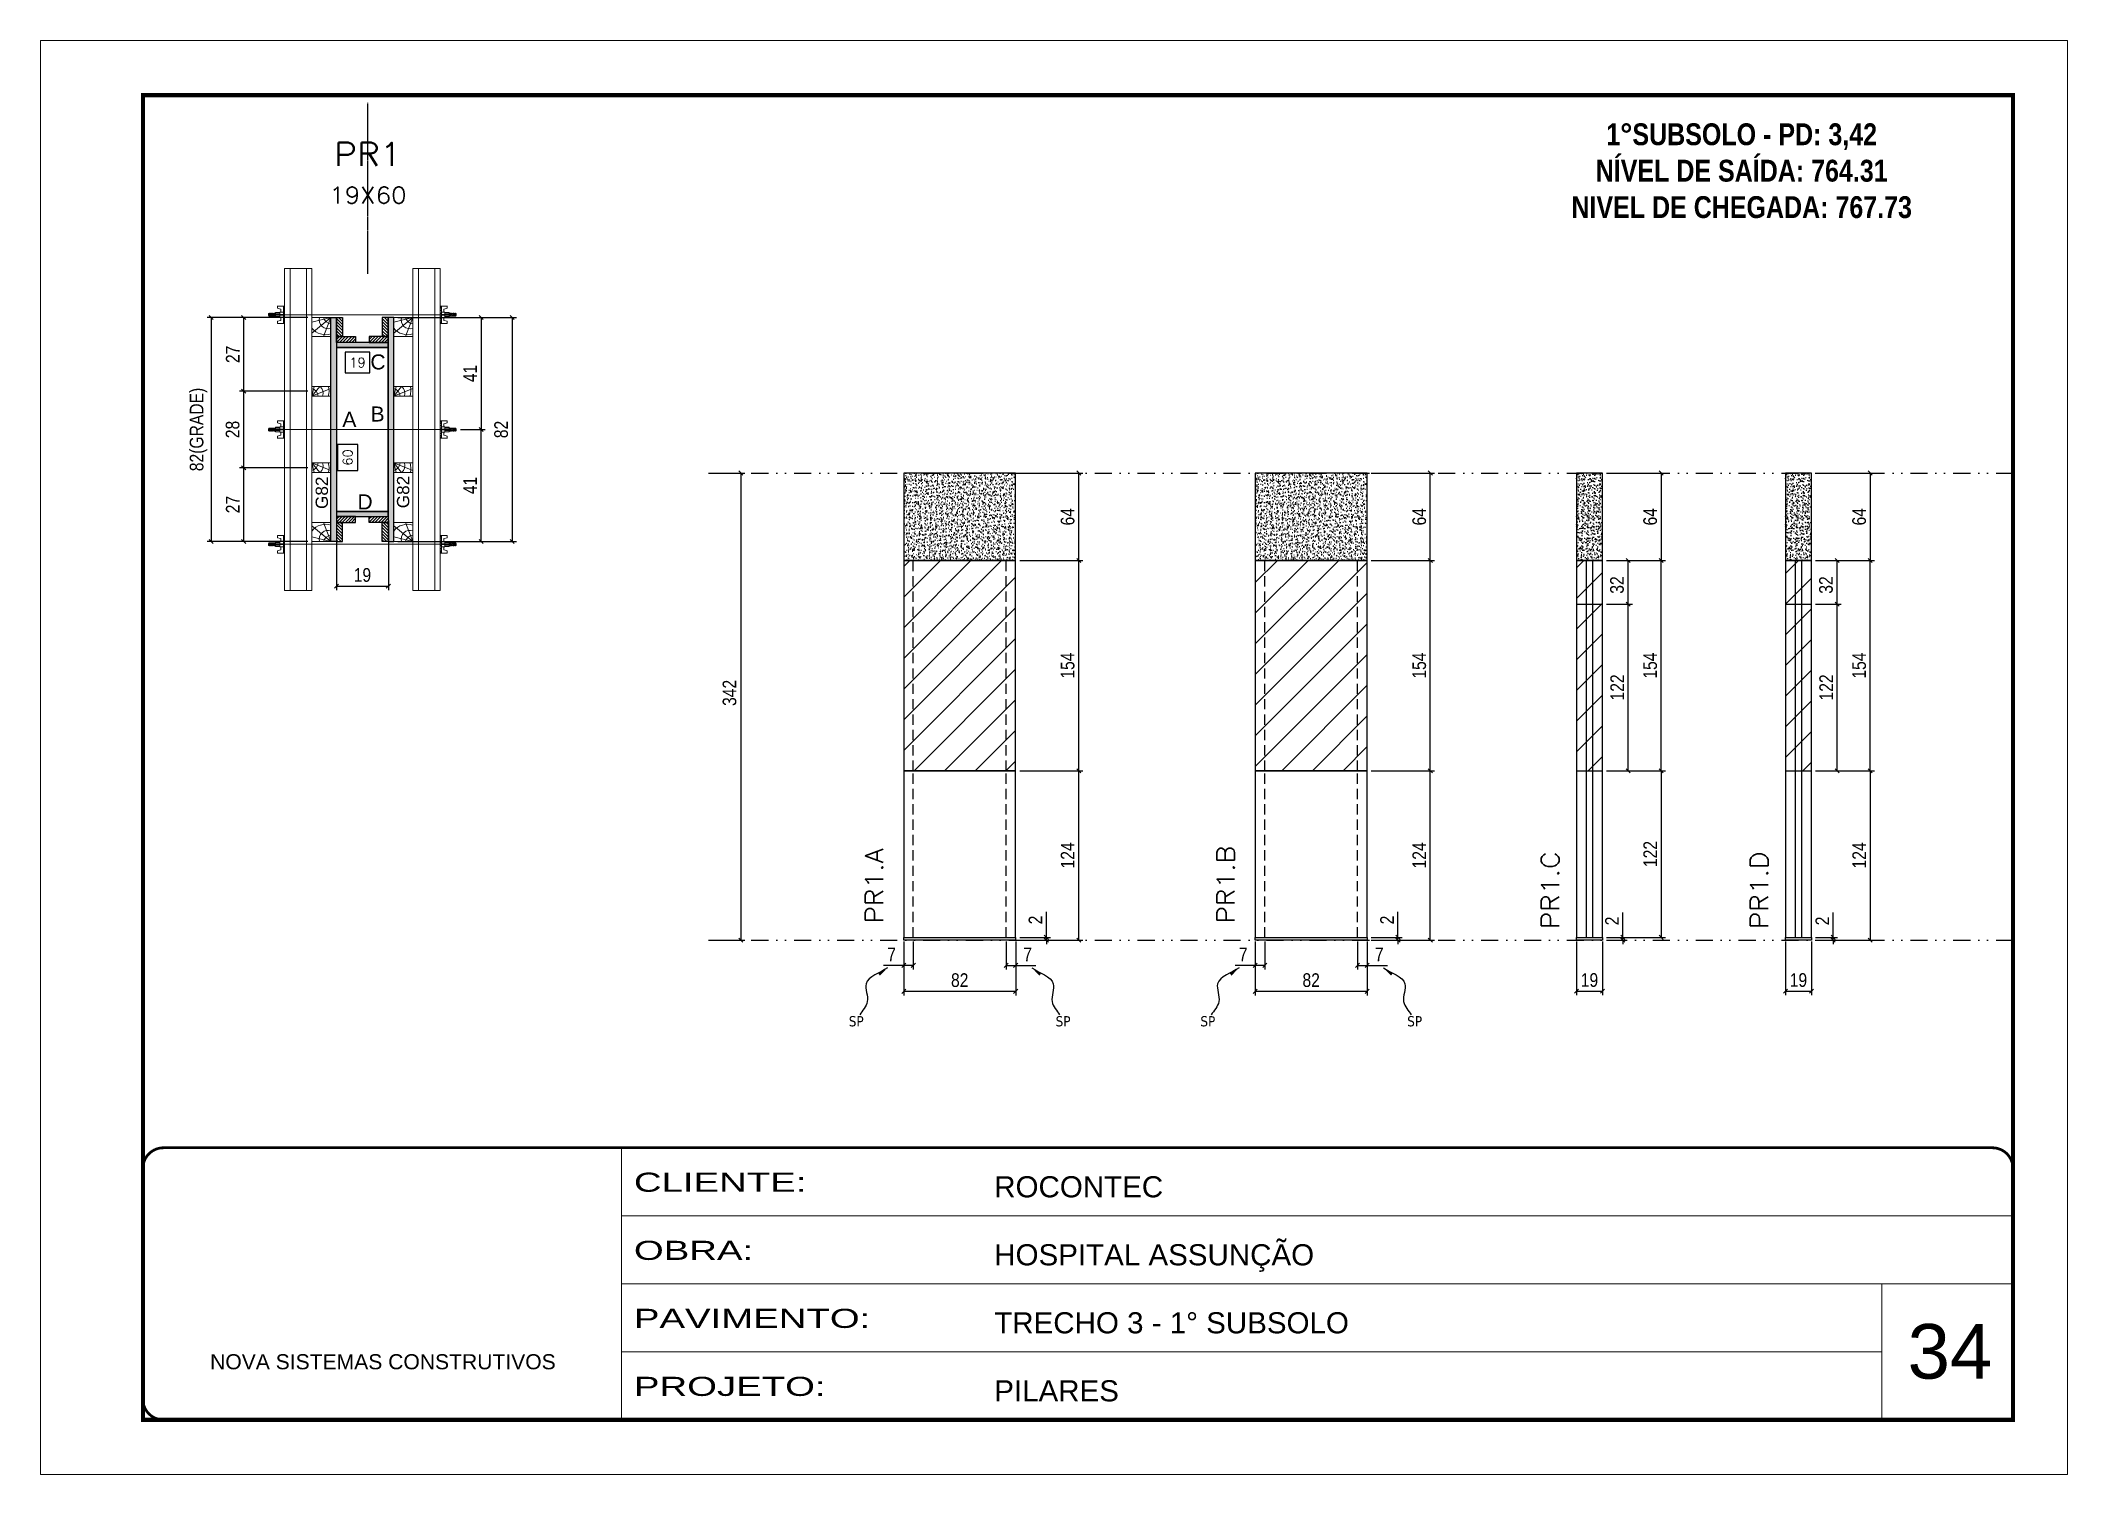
# Model space of a CAD drawing. Extents: x 2102 to 8383, y -13264 to 2718.
# Drawn here: x 3687 to 5172, y -7521 to -6471 of the extents above; entities that cross this region are included whole.
import ezdxf
from ezdxf.enums import TextEntityAlignment as Align

# ---------------------------------------------------------------- set-up
doc = ezdxf.new("R2010")
doc.units = 0
for name, pattern in [('CONTINUO', [0]), ('DASHED', [0.75, 0.5, -0.25]), ('DIVIDE2', [0.625, 0.25, -0.125, 0, -0.125, 0, -0.125]), ('HIDDEN', [0.375, 0.25, -0.125])]:
    doc.linetypes.add(name, pattern=pattern)
for name, color, linetype, lineweight in [('CARIMBO', 255, 'Continuous', 9), ('Folhas', 255, 'Continuous', 9), ('Hachura', 251, 'Continuous', 9), ('Madeira', 126, 'Continuous', 18), ('Perfil Metálico', 224, 'Continuous', 18), ('SARRAFO DE PRESSAO', 251, 'DASHED', 9), ('Texto Seção', 7, 'Continuous', 15)]:
    doc.layers.add(name, color=color, linetype=linetype, lineweight=lineweight)
for name, color, linetype in [('CHAPA', 1, 'Continuous'), ('COTA', 241, 'Continuous'), ('cotas', 4, 'Continuous'), ('MEIO_PONT', 93, 'Continuous'), ('NOMENCLATURA', 7, 'Continuous'), ('Nível', 160, 'Continuous'), ('Painéis', 200, 'Continuous'), ('SARR_2.2x7', 40, 'Continuous'), ('SARRAFO', 251, 'Continuous'), ('Sarrafo de Pressão', 42, 'HIDDEN'), ('texto', 7, 'Continuous'), ('Texto de Titulo', 7, 'Continuous'), ('Texto Qtd Sarr', 242, 'Continuous'), ('TEXTO_GERAL', 7, 'Continuous')]:
    doc.layers.add(name, color=color, linetype=linetype)
doc.styles.add('ARIAL', font='arial.ttf')
doc.styles.add('COTA TECNICA', font='techl___.ttf', dxfattribs={"height": 10})
doc.styles.add('COTA TECNICA 2X', font='techl___.ttf', dxfattribs={"height": 10})
doc.styles.add('COTA TECNICA-50', font='techl___.ttf', dxfattribs={"height": 10})
doc.styles.add('REGUA-120', font='ROMANS.shx', dxfattribs={"height": 15})
doc.styles.add('ROMANC', font='techb___.ttf', dxfattribs={"height": 2.5})
doc.styles.add('ROMANS', font='romans.shx')
doc.styles.add('SANSSERIF', font='sas_____.pfb')
doc.styles.get("Standard").update_dxf_attribs({"font": 'arial.ttf'})
doc.styles.add('Tecnologia', font='')
doc.styles.get('Tecnologia').set_extended_font_data('Forgotten Futurist')
doc.dimstyles.new('COTA PAINEL-50', dxfattribs={"dimtxt": 10, "dimasz": 3, "dimexe": 3, "dimexo": 3, "dimgap": 3, "dimtad": 1, "dimdec": 1, "dimzin": 12, "dimdsep": 46, "dimtxsty": 'COTA TECNICA-50', "dimblk1": 'OBLIQUE', "dimblk2": 'OBLIQUE', "dimsah": 1, "dimcen": 0.9, "dimclrd": 4, "dimclre": 4, "dimclrt": 240, "dimadec": 1, "dimazin": 3, "dimtfac": 1, "dimtdec": 1, "dimtmove": 0, "dimatfit": 3, "dimfxl": 1, "dimtolj": 1, "dimtzin": 12, "dimarcsym": 0})
doc.dimstyles.new('PAINEL', dxfattribs={"dimtxt": 10, "dimasz": 3, "dimexe": 3, "dimexo": 3, "dimgap": 3, "dimtad": 1, "dimdec": 1, "dimzin": 12, "dimdsep": 46, "dimtxsty": 'COTA TECNICA', "dimblk1": 'OBLIQUE', "dimblk2": 'OBLIQUE', "dimsah": 1, "dimcen": 0.9, "dimclrd": 4, "dimclre": 4, "dimclrt": 240, "dimadec": 1, "dimazin": 3, "dimtfac": 1, "dimtdec": 1, "dimtmove": 0, "dimatfit": 3, "dimfxl": 1, "dimtolj": 1, "dimtzin": 12, "dimarcsym": 0})
doc.dimstyles.new('SECAO PILAR', dxfattribs={"dimtxt": 10, "dimasz": 3, "dimexe": 3, "dimexo": 3, "dimgap": 3, "dimtad": 1, "dimdec": 1, "dimlfac": 0.5, "dimzin": 12, "dimdsep": 46, "dimtxsty": 'COTA TECNICA 2X', "dimblk1": 'OBLIQUE', "dimblk2": 'OBLIQUE', "dimsah": 1, "dimcen": 0.9, "dimclrd": 256, "dimclre": 256, "dimclrt": 256, "dimadec": 1, "dimazin": 3, "dimtfac": 1, "dimtdec": 1, "dimtmove": 0, "dimatfit": 3, "dimfxl": 1, "dimtolj": 1, "dimtzin": 12, "dimarcsym": 0})
doc.dimstyles.new('SECÇÃO 2', dxfattribs={"dimtxt": 7, "dimasz": 6, "dimexe": 0.18, "dimexo": 2, "dimgap": -4, "dimtad": 3, "dimdec": 1, "dimlfac": 0.5, "dimzin": 12, "dimdsep": 46, "dimtxsty": 'ROMANS', "dimblk": 'ARCHTICK', "dimcen": 0.09, "dimse1": 1, "dimse2": 1, "dimsd1": 1, "dimsd2": 1, "dimclrd": 180, "dimclre": 5, "dimclrt": 1, "dimadec": 0, "dimazin": 3, "dimtfac": 1, "dimtdec": 1, "dimtofl": 0, "dimtmove": 0, "dimatfit": 3, "dimldrblk": 'ARCHTICK', "dimfxl": 1, "dimtolj": 1, "dimtzin": 0, "dimarcsym": 0})
doc.dimstyles.get("Standard").update_dxf_attribs({"dimtxt": 0.18, "dimasz": 0.18, "dimexe": 0.18, "dimexo": 0.0625, "dimgap": 0.09, "dimtad": 0, "dimtih": 1, "dimtoh": 1, "dimdec": 4, "dimzin": 0, "dimdsep": 46, "dimtxsty": 'Standard', "dimcen": 0.09, "dimadec": 0, "dimazin": 0, "dimtfac": 1, "dimtdec": 4, "dimtofl": 0, "dimtmove": 0, "dimatfit": 3, "dimfxl": 1, "dimtolj": 1, "dimtzin": 0, "dimarcsym": 0})
pattern_1 = [(135, (-18987.3286, 2665.1317), (-1.12253202, -1.12253202), [])]
pattern_2 = [(135, (-18987.3286, 2450.1317), (-1.12253202, -1.12253202), [])]
pattern_3 = [(45, (-128503.716, -32522.603), (-11.2253202, 11.2253202), [])]

msp = doc.modelspace()

# ---------------------------------------------------------------- texts
at = {"layer": 'CARIMBO', "style": 'ARIAL'}
msp.add_text('34', height=40, dxfattribs=at).set_placement((5055.14, -7450.85))
at = {"layer": 'NOMENCLATURA', "color": 2, "insert": (4933.61, -6504.94), "char_height": 16, "attachment_point": 2, "style": 'ROMANC'}
msp.add_mtext_dynamic_manual_height_columns('\\P1°SUBSOLO - PD: 3,42\\PNÍVEL DE SAÍDA: 764.31\\PNIVEL DE CHEGADA: 767.73', width=300.2766, gutter_width=1, heights=[0], dxfattribs=at)
at = {"layer": 'texto', "color": 0, "char_height": 7.5, "attachment_point": 5}
for insert in [(4284.9, -7189.21), (4436.45, -7189.21), (4542.47, -7189.21), (4694.02, -7189.21)]:
    msp.add_mtext('{\\fTahoma|b0|i0|c0|p34;\\C4;SP}', dxfattribs=dict(at, insert=insert))
at = {"layer": 'Texto Seção', "style": 'REGUA-120', "width": 1.1}
for s, p in [('PR1.A', (4304.54, -7117.66)), ('PR1.B', (4562.1, -7117.66)), ('PR1.C', (4799.81, -7121.82)), ('PR1.D', (4952.91, -7121.82))]:
    msp.add_text(s, height=13, rotation=90, dxfattribs=at).set_placement(p)
at = {"layer": 'TEXTO_GERAL', "style": 'ARIAL'}
for s, p in [('C', (3934.5, -6706.32)), ('B', (3934.25, -6744.46)), ('A', (3913.54, -6748.37)), ('D', (3925.04, -6808.82))]:
    msp.add_text(s, height=11, dxfattribs=at).set_placement(p, align=Align.MIDDLE_CENTER)
at = {"layer": 'TEXTO_GERAL', "color": 0, "linetype": 'Continuous', "style": 'SANSSERIF'}
for p in [(3893.35, -6814.01), (3952.91, -6813.47)]:
    msp.add_text('G82', height=9, rotation=90, dxfattribs=at).set_placement(p, align=Align.MIDDLE_LEFT)

# ---------------------------------------------------------------- blocks, each defined once
blk = doc.blocks.new('9999999999')
at = {"color": 30, "linetype": 'CONTINUO'}
for p, q in [((98564.6, 34230.2), (98564.6, 34429.4)), ((98564.6, 34379.6), (99584, 34379.6)), ((98564.6, 34329.8), (99488, 34329.8)), ((99584, 34329.8), (99488, 34329.8)), ((99488, 34329.8), (99488, 34230.2)), ((98564.6, 34280), (99488, 34280))]:
    blk.add_line(p, q, dxfattribs=at)
at = {"color": 30, "linetype": 'CONTINUO', "const_width": 2}
blk.add_lwpolyline([(99584, 34230.2), (99584, 34414.4, 0.414214), (99569, 34429.4), (98229, 34429.4, 0.414214), (98214, 34414.4), (98214, 34245.2, 0.414214), (98229, 34230.2), (99584, 34230.2)], format="xyb", dxfattribs=at)
at = {"layer": 'Folhas'}
blk.add_lwpolyline([(98139, 34190.2), (99624, 34190.2), (99624, 35240.2), (98139, 35240.2)], close=True, dxfattribs=at)
at = {"layer": 'Folhas', "color": 30, "const_width": 3}
blk.add_lwpolyline([(98214, 34230.2), (99584, 34230.2), (99584, 35200.2), (98214, 35200.2)], close=True, dxfattribs=at)
at = {"color": 7, "linetype": 'Continuous', "ltscale": 5, "style": 'ARIAL'}
for s, height, p in [('ROCONTEC', 15.48, (98837.7, 34393.1)), ('HOSPITAL ASSUNÇÃO', 15.483, (98837.7, 34343.3)), ('TRECHO 3 - 1° SUBSOLO', 15.483, (98837.7, 34293.5)), ('NOVA SISTEMAS CONSTRUTIVOS', 11.059, (98263.2, 34267.2)), ('PILARES', 15.48, (98837.7, 34243.7))]:
    blk.add_text(s, height=height, dxfattribs=at).set_placement(p)
at = {"layer": 'Folhas', "color": 7, "style": 'Tecnologia', "width": 1.5}
for s, p in [('CLIENTE:', (98573.7, 34397.2)), ('OBRA:', (98573.7, 34347.3)), ('PAVIMENTO:', (98573.7, 34297.5)), ('PROJETO:', (98573.7, 34247.7))]:
    blk.add_text(s, height=14, dxfattribs=at).set_placement(p)
blk = doc.blocks.new('*D875')
at = {"layer": 'COTA', "color": 180, "lineweight": -2, "transparency": 16777216}
for p, q in [((3919.8, -6766.8), (3904.8, -6766.8)), ((3904.8, -6766.8), (3904.8, -6785.8)), ((3919.8, -6785.8), (3919.8, -6766.8)), ((3904.8, -6785.8), (3919.8, -6785.8))]:
    blk.add_line(p, q, dxfattribs=at)
at = {"layer": 'Defpoints', "color": 0, "transparency": 16777216}
for p in [(3904.1, -6695.8), (3904.1, -6815.8), (3923.8, -6815.8)]:
    blk.add_point(p, dxfattribs=at)
at = {"layer": 'COTA', "color": 1, "transparency": 16777216, "insert": (3912.3, -6776.3), "char_height": 7, "attachment_point": 5, "rotation": 90, "style": 'ROMANS'}
blk.add_mtext('\\A1;60', dxfattribs=at)
blk = doc.blocks.new('_ArchTick')
at = {"color": 0, "linetype": 'ByBlock', "const_width": 0.15}
blk.add_lwpolyline([(-0.5, -0.5), (0.5, 0.5)], dxfattribs=at)
blk = doc.blocks.new('_Oblique')
at = {"color": 0, "linetype": 'ByBlock', "lineweight": -2}
blk.add_line((-0.5, -0.5), (0.5, 0.5), dxfattribs=at)
blk = doc.blocks.new('*D876')
at = {"layer": 'COTA', "lineweight": -2, "transparency": 16777216}
for p, q in [((3949.1, -6673.8), (4035.9, -6673.8)), ((4032.9, -6673.8), (4032.9, -6837.8)), ((3949.1, -6837.8), (4035.9, -6837.8))]:
    blk.add_line(p, q, dxfattribs=at)
at = {"layer": 'Defpoints', "color": 0, "transparency": 16777216}
for p in [(3946.1, -6673.8), (3946.1, -6837.8), (4032.9, -6837.8)]:
    blk.add_point(p, dxfattribs=at)
at = {"layer": 'COTA', "lineweight": -2, "transparency": 16777216, "xscale": 3, "yscale": 3, "zscale": 3}
for p, rotation in [((4032.9, -6673.8), 90), ((4032.9, -6837.8), 270)]:
    blk.add_blockref('_Oblique', p, dxfattribs=dict(at, rotation=rotation))
at = {"layer": 'COTA', "transparency": 16777216, "insert": (4024.8, -6755.8), "char_height": 10, "attachment_point": 5, "rotation": 90, "style": 'COTA TECNICA 2X'}
blk.add_mtext('\\A1;82', dxfattribs=at)
blk = doc.blocks.new('*D877')
at = {"layer": 'COTA', "lineweight": -2, "transparency": 16777216}
for p, q in [((3983.1, -6673.8), (4013.1, -6673.8)), ((4010.1, -6673.8), (4010.1, -6755.8)), ((3994.9, -6755.8), (4013.1, -6755.8))]:
    blk.add_line(p, q, dxfattribs=at)
at = {"layer": 'Defpoints', "color": 0, "transparency": 16777216}
for p in [(3980.1, -6673.8), (3991.9, -6755.8), (4010.1, -6755.8)]:
    blk.add_point(p, dxfattribs=at)
at = {"layer": 'COTA', "lineweight": -2, "transparency": 16777216, "xscale": 3, "yscale": 3, "zscale": 3}
for p, rotation in [((4010.1, -6673.8), 90), ((4010.1, -6755.8), 270)]:
    blk.add_blockref('_Oblique', p, dxfattribs=dict(at, rotation=rotation))
at = {"layer": 'COTA', "transparency": 16777216, "insert": (4002, -6714.8), "char_height": 10, "attachment_point": 5, "rotation": 90, "style": 'COTA TECNICA 2X'}
blk.add_mtext('\\A1;41', dxfattribs=at)
blk = doc.blocks.new('*D878')
at = {"layer": 'COTA', "lineweight": -2, "transparency": 16777216}
for p, q in [((3994.9, -6755.8), (4013.1, -6755.8)), ((4010.1, -6837.8), (4010.1, -6755.8)), ((3983.1, -6837.8), (4013.1, -6837.8))]:
    blk.add_line(p, q, dxfattribs=at)
at = {"layer": 'Defpoints', "color": 0, "transparency": 16777216}
for p in [(3991.9, -6755.8), (4010.1, -6755.8), (3980.1, -6837.8)]:
    blk.add_point(p, dxfattribs=at)
at = {"layer": 'COTA', "lineweight": -2, "transparency": 16777216, "xscale": 3, "yscale": 3, "zscale": 3}
for p, rotation in [((4010.1, -6755.8), 90), ((4010.1, -6837.8), 270)]:
    blk.add_blockref('_Oblique', p, dxfattribs=dict(at, rotation=rotation))
at = {"layer": 'COTA', "transparency": 16777216, "insert": (4002, -6796.8), "char_height": 10, "attachment_point": 5, "rotation": 90, "style": 'COTA TECNICA 2X'}
blk.add_mtext('\\A1;41', dxfattribs=at)
blk = doc.blocks.new('*D879')
at = {"layer": 'COTA', "color": 180, "lineweight": -2, "transparency": 16777216}
for p, q in [((3928.5, -6699.3), (3910.5, -6699.3)), ((3910.5, -6699.3), (3910.5, -6714.3)), ((3928.5, -6714.3), (3928.5, -6699.3)), ((3910.5, -6714.3), (3928.5, -6714.3))]:
    blk.add_line(p, q, dxfattribs=at)
at = {"layer": 'Defpoints', "color": 0, "transparency": 16777216}
for p in [(3904.1, -6695.8), (3942.1, -6695.8), (3942.1, -6718.3)]:
    blk.add_point(p, dxfattribs=at)
at = {"layer": 'COTA', "color": 1, "transparency": 16777216, "insert": (3919.5, -6706.8), "char_height": 7, "attachment_point": 5, "style": 'ROMANS'}
blk.add_mtext('\\A1;19', dxfattribs=at)
blk = doc.blocks.new('titulo1')
at = {"layer": 'Defpoints', "color": 252, "linetype": 'HIDDEN', "ltscale": 2}
blk.add_line((0, 0), (0, 125), dxfattribs=at)
at = {"layer": 'Defpoints', "style": 'ROMANS', "oblique": 15}
blk.add_attdef('FOLHA', text='', height=10, dxfattribs=at).set_placement((0, 15.6), align=Align.MIDDLE_CENTER)
at = {"layer": 'Texto Qtd Sarr', "color": 3, "style": 'ROMANS', "oblique": 15}
for tag, height, p in [('TITULO', 17, (0, 71.4)), ('SEÇÃO', 12, (0, 41.5))]:
    blk.add_attdef(tag, text='', height=height, dxfattribs=at).set_placement(p, align=Align.MIDDLE_CENTER)
blk = doc.blocks.new('PONTALETE')
at = {"layer": 'Madeira'}
for q in [(2.71, 7), (7, 5.76), (7, 1.74)]:
    blk.add_line((0, 0), q, dxfattribs=at)
blk.add_lwpolyline([(0, 0), (7, 0), (7, 7), (0, 7)], close=True, dxfattribs=at)
for centre, radius, start, end in [((2.04, 0.06), 6.23, 37.28179, 109.09128), ((1.09, 0.9), 3.19, 343.60304, 109.98471), ((-0.21, -0.78), 3.09, 14.63219, 86.0383)]:
    blk.add_arc(centre, radius, start, end, dxfattribs=at)
blk = doc.blocks.new('*D880')
at = {"layer": 'COTA', "lineweight": -2, "transparency": 16777216}
for p, q in [((3883.1, -6673.8), (3809.3, -6673.8)), ((3812.3, -6673.8), (3812.3, -6837.8)), ((3883.1, -6837.8), (3809.3, -6837.8))]:
    blk.add_line(p, q, dxfattribs=at)
at = {"layer": 'Defpoints', "color": 0, "transparency": 16777216}
for p in [(3886.1, -6673.8), (3812.3, -6837.8), (3886.1, -6837.8)]:
    blk.add_point(p, dxfattribs=at)
at = {"layer": 'COTA', "lineweight": -2, "transparency": 16777216, "xscale": 3, "yscale": 3, "zscale": 3}
for p, rotation in [((3812.3, -6673.8), 90), ((3812.3, -6837.8), 270)]:
    blk.add_blockref('_Oblique', p, dxfattribs=dict(at, rotation=rotation))
at = {"layer": 'COTA', "transparency": 16777216, "insert": (3803.1, -6755.8), "char_height": 10, "attachment_point": 5, "rotation": 90, "style": 'COTA TECNICA 2X'}
blk.add_mtext('\\A1;82(GRADE)', dxfattribs=at)
blk = doc.blocks.new('MEIO PONTALETE')
at = {"layer": 'Madeira'}
for q in [(2.71, 7), (3.5, 2.88), (3.5, 0.87)]:
    blk.add_line((0, 0), q, dxfattribs=at)
blk.add_lwpolyline([(0, 0), (3.5, 0), (3.5, 7), (0, 7)], close=True, dxfattribs=at)
for centre, radius, start, end in [((2.04, 0.06), 6.23, 76.44987, 109.09128), ((1.09, 0.9), 3.19, 40.90626, 109.98471), ((-0.21, -0.78), 3.09, 14.63219, 86.0383)]:
    blk.add_arc(centre, radius, start, end, dxfattribs=at)
blk = doc.blocks.new('*D881')
at = {"layer": 'COTA', "lineweight": -2, "transparency": 16777216}
for p, q in [((3883.1, -6783.8), (3833.1, -6783.8)), ((3836.1, -6783.8), (3836.1, -6837.8)), ((3883.1, -6837.8), (3833.1, -6837.8))]:
    blk.add_line(p, q, dxfattribs=at)
at = {"layer": 'Defpoints', "color": 0, "transparency": 16777216}
for p in [(3886.1, -6783.8), (3836.1, -6837.8), (3886.1, -6837.8)]:
    blk.add_point(p, dxfattribs=at)
at = {"layer": 'COTA', "lineweight": -2, "transparency": 16777216, "xscale": 3, "yscale": 3, "zscale": 3}
for p, rotation in [((3836.1, -6783.8), 90), ((3836.1, -6837.8), 270)]:
    blk.add_blockref('_Oblique', p, dxfattribs=dict(at, rotation=rotation))
at = {"layer": 'COTA', "transparency": 16777216, "insert": (3828.1, -6810.8), "char_height": 10, "attachment_point": 5, "rotation": 90, "style": 'COTA TECNICA 2X'}
blk.add_mtext('\\A1;27', dxfattribs=at)
blk = doc.blocks.new('C')
at = {"layer": 'Hachura', "color": 0}
for p, q in [((0, 3.22), (0, -3.22)), ((0.45, 3.22), (0, 3.22)), ((0.46, 3.16), (0, 3.16)), ((0.46, 3.05), (0, 3.05)), ((0.46, 2.88), (0, 2.88)), ((0, 2.75), (0, -1.16)), ((0.46, 2.65), (0, 2.65)), ((0.46, 2.23), (0, 2.23)), ((0.46, 1.51), (0, 1.51)), ((0.39, 0.49), (0.17, 0.49)), ((0.45, -3.23), (0.45, 3.22)), ((0.45, 3.22), (2.58, 3.22)), ((1.74, 0.97), (0.45, 0.97)), ((1.45, 0.1), (0.45, 0.1)), ((1.35, 1.94), (1.35, 0.96)), ((2.58, 2.39), (1.47, 2.09)), ((1.74, -0.97), (1.74, 0.97)), ((1.74, 0.97), (1.74, 0.84)), ((1.74, 0.97), (1.74, 0.84)), ((1.74, 0.84), (3.35, 0.84)), ((3.35, 0.45), (1.74, 0.45)), ((2.58, 3.22), (2.58, 2.39)), ((3.32, 0.84), (3.32, -0.84)), ((3.35, 0.84), (3.35, -0.84)), ((3.68, 0.45), (3.35, 0.45)), ((3.84, -0.52), (3.35, 0.45)), ((3.35, 0.06), (3.67, -0.57)), ((3.68, 0.45), (4.16, -0.52)), ((3.72, 0.5), (4.25, -0.57)), ((4.37, -0.55), (3.83, 0.53)), ((4.15, 0.45), (3.93, 0.45)), ((4.42, -0.52), (3.93, 0.45)), ((4.15, 0.45), (4.26, 0.45)), ((4.26, 0.45), (4.74, -0.52)), ((4.3, 0.5), (4.83, -0.57)), ((4.95, -0.55), (4.41, 0.53)), ((4.51, 0.45), (4.84, 0.45)), ((5, -0.52), (4.51, 0.45)), ((4.84, 0.45), (5.32, -0.52)), ((4.88, 0.5), (5.41, -0.57)), ((5.53, -0.55), (4.99, 0.53)), ((5.58, -0.52), (5.09, 0.45)), ((5.42, 0.45), (5.09, 0.45)), ((5.58, -0.52), (5.09, 0.45)), ((5.42, 0.45), (5.74, -0.19)), ((5.46, 0.5), (5.74, -0.07)), ((5.74, 0.19), (5.57, 0.53)), ((5.74, 0.32), (5.68, 0.45)), ((5.68, 0.45), (5.74, 0.45)), ((5.74, 0.45), (5.9, 0.29)), ((5.74, 0.45), (5.74, -0.52)), ((5.9, -0.36), (5.9, 0.29)), ((0.45, 0), (0, 0)), ((0.46, -1.52), (0, -1.52)), ((0.46, -2.23), (0, -2.23)), ((0.46, -2.65), (0, -2.65)), ((0.46, -2.88), (0, -2.88)), ((0.46, -3.05), (0, -3.05)), ((0.46, -3.16), (0, -3.16)), ((0, -3.22), (2.57, -3.22)), ((0.08, -0.48), (0.29, -0.48)), ((0.29, -0.48), (0.4, -0.48)), ((0.45, 0), (0.45, -0.97)), ((0.45, -0.16), (1.45, -0.16)), ((0.45, -0.65), (0.45, -0.32)), ((0.45, -3.23), (0.45, -0.65)), ((0.45, -0.97), (1.74, -0.97)), ((1.35, -1.94), (1.35, -0.97)), ((2.58, -2.39), (1.47, -2.1)), ((3.35, -0.32), (1.74, -0.32)), ((3.35, -0.84), (1.74, -0.84)), ((2.58, -3.23), (2.58, -2.39)), ((3.35, -0.07), (3.58, -0.52)), ((3.35, -0.52), (3.58, -0.52)), ((3.84, -0.52), (4.16, -0.52)), ((4.42, -0.52), (4.74, -0.52)), ((4.63, -0.52), (4.74, -0.52)), ((5, -0.52), (5.32, -0.52)), ((5.58, -0.52), (5.74, -0.52)), ((5.74, -0.52), (5.9, -0.36)), ((5.74, -0.52), (5.74, -0.52))]:
    blk.add_line(p, q, dxfattribs=at)
for centre, radius, start, end in [((1.52, 1.94), 0.161, 104.74356, 180), ((1.44, -0.03), 0.129, 272.69497, 87.30503), ((3.81, 0.39), 0.143, 25.56881, 154.43119), ((4.39, 0.39), 0.143, 25.56881, 154.43119), ((4.97, 0.39), 0.143, 25.56881, 154.43119), ((5.55, 0.39), 0.143, 25.56881, 154.43119), ((0.17, -0.37), 0.174, 221.74404, 317.85924), ((1.52, -1.94), 0.161, 180, 255.25644), ((3.71, -0.4), 0.174, 222.14076, 318.25596), ((4.29, -0.4), 0.174, 222.14076, 318.25596), ((4.87, -0.4), 0.174, 222.14076, 318.25596), ((5.45, -0.4), 0.174, 222.14076, 318.25596), ((5.61, -0.4), 0.174, 317.85924, 318.25596)]:
    blk.add_arc(centre, radius, start, end, dxfattribs=at)
blk = doc.blocks.new('*D882')
at = {"layer": 'COTA', "lineweight": -2, "transparency": 16777216}
for p, q in [((3883.1, -6673.8), (3833.1, -6673.8)), ((3836.1, -6673.8), (3836.1, -6727.8)), ((3883.1, -6727.8), (3833.1, -6727.8))]:
    blk.add_line(p, q, dxfattribs=at)
at = {"layer": 'Defpoints', "color": 0, "transparency": 16777216}
for p in [(3886.1, -6673.8), (3836.1, -6727.8), (3886.1, -6727.8)]:
    blk.add_point(p, dxfattribs=at)
at = {"layer": 'COTA', "lineweight": -2, "transparency": 16777216, "xscale": 3, "yscale": 3, "zscale": 3}
for p, rotation in [((3836.1, -6673.8), 90), ((3836.1, -6727.8), 270)]:
    blk.add_blockref('_Oblique', p, dxfattribs=dict(at, rotation=rotation))
at = {"layer": 'COTA', "transparency": 16777216, "insert": (3828.1, -6700.8), "char_height": 10, "attachment_point": 5, "rotation": 90, "style": 'COTA TECNICA 2X'}
blk.add_mtext('\\A1;27', dxfattribs=at)
blk = doc.blocks.new('*D883')
at = {"layer": 'COTA', "lineweight": -2, "transparency": 16777216}
for p, q in [((3883.1, -6727.8), (3833.1, -6727.8)), ((3836.1, -6727.8), (3836.1, -6783.8)), ((3883.1, -6783.8), (3833.1, -6783.8))]:
    blk.add_line(p, q, dxfattribs=at)
at = {"layer": 'Defpoints', "color": 0, "transparency": 16777216}
for p in [(3886.1, -6727.8), (3836.1, -6783.8), (3886.1, -6783.8)]:
    blk.add_point(p, dxfattribs=at)
at = {"layer": 'COTA', "lineweight": -2, "transparency": 16777216, "xscale": 3, "yscale": 3, "zscale": 3}
for p, rotation in [((3836.1, -6727.8), 90), ((3836.1, -6783.8), 270)]:
    blk.add_blockref('_Oblique', p, dxfattribs=dict(at, rotation=rotation))
at = {"layer": 'COTA', "transparency": 16777216, "insert": (3828, -6755.8), "char_height": 10, "attachment_point": 5, "rotation": 90, "style": 'COTA TECNICA 2X'}
blk.add_mtext('\\A1;28', dxfattribs=at)
blk = doc.blocks.new('*D1493')
at = {"layer": 'COTA', "lineweight": -2, "transparency": 16777216}
for p, q in [((3904.1, -6822.4), (3904.1, -6873.5)), ((3942.1, -6822.4), (3942.1, -6873.5)), ((3904.1, -6870.5), (3942.1, -6870.5))]:
    blk.add_line(p, q, dxfattribs=at)
at = {"layer": 'Defpoints', "color": 0, "transparency": 16777216}
for p in [(3904.1, -6819.4), (3942.1, -6819.4), (3942.1, -6870.5)]:
    blk.add_point(p, dxfattribs=at)
at = {"layer": 'COTA', "lineweight": -2, "transparency": 16777216, "xscale": 3, "yscale": 3, "zscale": 3, "rotation": 180}
blk.add_blockref('_Oblique', (3904.1, -6870.5), dxfattribs=at)
at = {"layer": 'COTA', "lineweight": -2, "transparency": 16777216, "xscale": 3, "yscale": 3, "zscale": 3}
blk.add_blockref('_Oblique', (3942.1, -6870.5), dxfattribs=at)
at = {"layer": 'COTA', "transparency": 16777216, "insert": (3923.1, -6862.4), "char_height": 10, "attachment_point": 5, "style": 'COTA TECNICA 2X'}
blk.add_mtext('\\A1;19', dxfattribs=at)
blk = doc.blocks.new('*D1494')
at = {"layer": 'cotas', "color": 4, "linetype": 'ByBlock', "lineweight": -2, "transparency": 16777216}
for p, q in [((4179.6, -6787.7), (4203.3, -6787.7)), ((4200.3, -6787.7), (4200.3, -7129.7)), ((4179.6, -7129.7), (4203.3, -7129.7))]:
    blk.add_line(p, q, dxfattribs=at)
at = {"layer": 'Defpoints', "color": 0, "linetype": 'ByBlock', "transparency": 16777216}
for p in [(4176.6, -6787.7), (4176.6, -7129.7), (4200.3, -7129.7)]:
    blk.add_point(p, dxfattribs=at)
at = {"layer": 'cotas', "color": 4, "linetype": 'ByBlock', "lineweight": -2, "transparency": 16777216, "xscale": 3, "yscale": 3, "zscale": 3}
for p, rotation in [((4200.3, -6787.7), 90), ((4200.3, -7129.7), 270)]:
    blk.add_blockref('_Oblique', p, dxfattribs=dict(at, rotation=rotation))
at = {"layer": 'cotas', "color": 240, "linetype": 'ByBlock', "transparency": 16777216, "insert": (4192.1, -6948.7), "char_height": 10, "attachment_point": 5, "rotation": 90, "style": 'COTA TECNICA'}
blk.add_mtext('\\A1;342', dxfattribs=at)
blk = doc.blocks.new('*D884')
at = {"layer": 'COTA', "color": 4, "lineweight": -2, "transparency": 16777216}
for p, q in [((4319.7, -7130.7), (4319.7, -7170.2)), ((4401.7, -7130.7), (4401.7, -7170.2)), ((4319.7, -7167.2), (4401.7, -7167.2))]:
    blk.add_line(p, q, dxfattribs=at)
at = {"layer": 'Defpoints', "color": 0, "transparency": 16777216}
for p in [(4319.7, -7127.7), (4401.7, -7127.7), (4401.7, -7167.2)]:
    blk.add_point(p, dxfattribs=at)
at = {"layer": 'COTA', "color": 4, "lineweight": -2, "transparency": 16777216, "xscale": 3, "yscale": 3, "zscale": 3, "rotation": 180}
blk.add_blockref('_Oblique', (4319.7, -7167.2), dxfattribs=at)
at = {"layer": 'COTA', "color": 4, "lineweight": -2, "transparency": 16777216, "xscale": 3, "yscale": 3, "zscale": 3}
blk.add_blockref('_Oblique', (4401.7, -7167.2), dxfattribs=at)
at = {"layer": 'COTA', "color": 240, "transparency": 16777216, "insert": (4360.7, -7159.1), "char_height": 10, "attachment_point": 5, "style": 'COTA TECNICA'}
blk.add_mtext('\\A1;82', dxfattribs=at)
blk = doc.blocks.new('*D885')
at = {"layer": 'COTA', "color": 4, "lineweight": -2, "transparency": 16777216}
for p, q in [((4404.7, -6787.7), (4450.9, -6787.7)), ((4447.9, -6851.7), (4447.9, -6787.7)), ((4404.7, -6851.7), (4450.9, -6851.7))]:
    blk.add_line(p, q, dxfattribs=at)
at = {"layer": 'Defpoints', "color": 0, "transparency": 16777216}
for p in [(4401.7, -6787.7), (4447.9, -6787.7), (4401.7, -6851.7)]:
    blk.add_point(p, dxfattribs=at)
at = {"layer": 'COTA', "color": 4, "lineweight": -2, "transparency": 16777216, "xscale": 3, "yscale": 3, "zscale": 3}
for p, rotation in [((4447.9, -6787.7), 90), ((4447.9, -6851.7), 270)]:
    blk.add_blockref('_Oblique', p, dxfattribs=dict(at, rotation=rotation))
at = {"layer": 'COTA', "color": 240, "transparency": 16777216, "insert": (4439.8, -6819.7), "char_height": 10, "attachment_point": 5, "rotation": 90, "style": 'COTA TECNICA'}
blk.add_mtext('\\A1;64', dxfattribs=at)
blk = doc.blocks.new('*D886')
at = {"layer": 'COTA', "color": 4, "lineweight": -2, "transparency": 16777216}
for p, q in [((4319.7, -7132.7), (4319.7, -7151.2)), ((4326.7, -7130.7), (4326.7, -7151.2)), ((4319.7, -7148.2), (4304.9, -7148.2)), ((4326.7, -7148.2), (4319.7, -7148.2))]:
    blk.add_line(p, q, dxfattribs=at)
at = {"layer": 'Defpoints', "color": 0, "transparency": 16777216}
for p in [(4326.7, -7127.7), (4319.7, -7129.7), (4319.7, -7148.2)]:
    blk.add_point(p, dxfattribs=at)
at = {"layer": 'COTA', "color": 4, "lineweight": -2, "transparency": 16777216, "xscale": 3, "yscale": 3, "zscale": 3, "rotation": 180}
blk.add_blockref('_Oblique', (4319.7, -7148.2), dxfattribs=at)
at = {"layer": 'COTA', "color": 4, "lineweight": -2, "transparency": 16777216, "xscale": 3, "yscale": 3, "zscale": 3}
blk.add_blockref('_Oblique', (4326.7, -7148.2), dxfattribs=at)
at = {"layer": 'COTA', "color": 240, "transparency": 16777216, "insert": (4310.8, -7140.2), "char_height": 10, "attachment_point": 5, "style": 'COTA TECNICA-50'}
blk.add_mtext('\\A1;7', dxfattribs=at)
blk = doc.blocks.new('*D887')
at = {"layer": 'COTA', "color": 4, "lineweight": -2, "transparency": 16777216}
for p, q in [((4394.7, -7130.7), (4394.7, -7151.2)), ((4401.7, -7132.7), (4401.7, -7151.2)), ((4394.7, -7148.2), (4401.7, -7148.2)), ((4401.7, -7148.2), (4416.4, -7148.2))]:
    blk.add_line(p, q, dxfattribs=at)
at = {"layer": 'Defpoints', "color": 0, "transparency": 16777216}
for p in [(4394.7, -7127.7), (4401.7, -7129.7), (4401.7, -7148.2)]:
    blk.add_point(p, dxfattribs=at)
at = {"layer": 'COTA', "color": 4, "lineweight": -2, "transparency": 16777216, "xscale": 3, "yscale": 3, "zscale": 3, "rotation": 180}
blk.add_blockref('_Oblique', (4394.7, -7148.2), dxfattribs=at)
at = {"layer": 'COTA', "color": 4, "lineweight": -2, "transparency": 16777216, "xscale": 3, "yscale": 3, "zscale": 3}
blk.add_blockref('_Oblique', (4401.7, -7148.2), dxfattribs=at)
at = {"layer": 'COTA', "color": 240, "transparency": 16777216, "insert": (4410.5, -7140.2), "char_height": 10, "attachment_point": 5, "style": 'COTA TECNICA-50'}
blk.add_mtext('\\A1;7', dxfattribs=at)
blk = doc.blocks.new('*D888')
at = {"layer": 'COTA', "color": 4, "lineweight": -2, "transparency": 16777216}
for p, q in [((4404.7, -7005.7), (4450.9, -7005.7)), ((4447.9, -7129.7), (4447.9, -7005.7)), ((4404.7, -7129.7), (4450.9, -7129.7))]:
    blk.add_line(p, q, dxfattribs=at)
at = {"layer": 'Defpoints', "color": 0, "transparency": 16777216}
for p in [(4401.7, -7005.7), (4447.9, -7005.7), (4401.7, -7129.7)]:
    blk.add_point(p, dxfattribs=at)
at = {"layer": 'COTA', "color": 4, "lineweight": -2, "transparency": 16777216, "xscale": 3, "yscale": 3, "zscale": 3}
for p, rotation in [((4447.9, -7005.7), 90), ((4447.9, -7129.7), 270)]:
    blk.add_blockref('_Oblique', p, dxfattribs=dict(at, rotation=rotation))
at = {"layer": 'COTA', "color": 240, "transparency": 16777216, "insert": (4439.8, -7067.7), "char_height": 10, "attachment_point": 5, "rotation": 90, "style": 'COTA TECNICA-50'}
blk.add_mtext('\\A1;124', dxfattribs=at)
blk = doc.blocks.new('*D889')
at = {"layer": 'COTA', "color": 4, "lineweight": -2, "transparency": 16777216}
for p, q in [((4424.2, -7127.7), (4424.2, -7108.9)), ((4404.7, -7127.7), (4427.2, -7127.7)), ((4424.2, -7129.7), (4424.2, -7127.7)), ((4404.7, -7129.7), (4427.2, -7129.7)), ((4424.2, -7129.7), (4424.2, -7132.7))]:
    blk.add_line(p, q, dxfattribs=at)
at = {"layer": 'Defpoints', "color": 0, "transparency": 16777216}
for p in [(4401.7, -7127.7), (4401.7, -7129.7), (4424.2, -7129.7)]:
    blk.add_point(p, dxfattribs=at)
at = {"layer": 'COTA', "color": 4, "lineweight": -2, "transparency": 16777216, "xscale": 3, "yscale": 3, "zscale": 3}
for p, rotation in [((4424.2, -7127.7), 270), ((4424.2, -7129.7), 90)]:
    blk.add_blockref('_Oblique', p, dxfattribs=dict(at, rotation=rotation))
at = {"layer": 'COTA', "color": 240, "transparency": 16777216, "insert": (4416.2, -7115), "char_height": 10, "attachment_point": 5, "rotation": 90, "style": 'COTA TECNICA-50'}
blk.add_mtext('\\A1;2', dxfattribs=at)
blk = doc.blocks.new('*D1495')
at = {"layer": 'COTA', "color": 4, "linetype": 'ByBlock', "lineweight": -2, "transparency": 16777216}
for p, q in [((4404.7, -6851.7), (4450.9, -6851.7)), ((4447.9, -7005.7), (4447.9, -6851.7)), ((4404.7, -7005.7), (4450.9, -7005.7))]:
    blk.add_line(p, q, dxfattribs=at)
at = {"layer": 'Defpoints', "color": 0, "linetype": 'ByBlock', "transparency": 16777216}
for p in [(4401.7, -6851.7), (4447.9, -6851.7), (4401.7, -7005.7)]:
    blk.add_point(p, dxfattribs=at)
at = {"layer": 'COTA', "color": 4, "linetype": 'ByBlock', "lineweight": -2, "transparency": 16777216, "xscale": 3, "yscale": 3, "zscale": 3}
for p, rotation in [((4447.9, -6851.7), 90), ((4447.9, -7005.7), 270)]:
    blk.add_blockref('_Oblique', p, dxfattribs=dict(at, rotation=rotation))
at = {"layer": 'COTA', "color": 240, "linetype": 'ByBlock', "transparency": 16777216, "insert": (4439.8, -6928.7), "char_height": 10, "attachment_point": 5, "rotation": 90, "style": 'COTA TECNICA'}
blk.add_mtext('\\A1;154', dxfattribs=at)
blk = doc.blocks.new('*D890')
at = {"layer": 'COTA', "color": 4, "lineweight": -2, "transparency": 16777216}
for p, q in [((4577.2, -7130.7), (4577.2, -7170.2)), ((4659.2, -7130.7), (4659.2, -7170.2)), ((4577.2, -7167.2), (4659.2, -7167.2))]:
    blk.add_line(p, q, dxfattribs=at)
at = {"layer": 'Defpoints', "color": 0, "transparency": 16777216}
for p in [(4577.2, -7127.7), (4659.2, -7127.7), (4659.2, -7167.2)]:
    blk.add_point(p, dxfattribs=at)
at = {"layer": 'COTA', "color": 4, "lineweight": -2, "transparency": 16777216, "xscale": 3, "yscale": 3, "zscale": 3, "rotation": 180}
blk.add_blockref('_Oblique', (4577.2, -7167.2), dxfattribs=at)
at = {"layer": 'COTA', "color": 4, "lineweight": -2, "transparency": 16777216, "xscale": 3, "yscale": 3, "zscale": 3}
blk.add_blockref('_Oblique', (4659.2, -7167.2), dxfattribs=at)
at = {"layer": 'COTA', "color": 240, "transparency": 16777216, "insert": (4618.2, -7159.1), "char_height": 10, "attachment_point": 5, "style": 'COTA TECNICA'}
blk.add_mtext('\\A1;82', dxfattribs=at)
blk = doc.blocks.new('*D891')
at = {"layer": 'COTA', "color": 4, "lineweight": -2, "transparency": 16777216}
for p, q in [((4662.2, -6787.7), (4708.5, -6787.7)), ((4705.5, -6851.7), (4705.5, -6787.7)), ((4662.2, -6851.7), (4708.5, -6851.7))]:
    blk.add_line(p, q, dxfattribs=at)
at = {"layer": 'Defpoints', "color": 0, "transparency": 16777216}
for p in [(4659.2, -6787.7), (4705.5, -6787.7), (4659.2, -6851.7)]:
    blk.add_point(p, dxfattribs=at)
at = {"layer": 'COTA', "color": 4, "lineweight": -2, "transparency": 16777216, "xscale": 3, "yscale": 3, "zscale": 3}
for p, rotation in [((4705.5, -6787.7), 90), ((4705.5, -6851.7), 270)]:
    blk.add_blockref('_Oblique', p, dxfattribs=dict(at, rotation=rotation))
at = {"layer": 'COTA', "color": 240, "transparency": 16777216, "insert": (4697.4, -6819.7), "char_height": 10, "attachment_point": 5, "rotation": 90, "style": 'COTA TECNICA'}
blk.add_mtext('\\A1;64', dxfattribs=at)
blk = doc.blocks.new('*D892')
at = {"layer": 'COTA', "color": 4, "lineweight": -2, "transparency": 16777216}
for p, q in [((4577.2, -7132.7), (4577.2, -7151.2)), ((4584.2, -7130.7), (4584.2, -7151.2)), ((4577.2, -7148.2), (4562.5, -7148.2)), ((4584.2, -7148.2), (4577.2, -7148.2))]:
    blk.add_line(p, q, dxfattribs=at)
at = {"layer": 'Defpoints', "color": 0, "transparency": 16777216}
for p in [(4584.2, -7127.7), (4577.2, -7129.7), (4577.2, -7148.2)]:
    blk.add_point(p, dxfattribs=at)
at = {"layer": 'COTA', "color": 4, "lineweight": -2, "transparency": 16777216, "xscale": 3, "yscale": 3, "zscale": 3, "rotation": 180}
blk.add_blockref('_Oblique', (4577.2, -7148.2), dxfattribs=at)
at = {"layer": 'COTA', "color": 4, "lineweight": -2, "transparency": 16777216, "xscale": 3, "yscale": 3, "zscale": 3}
blk.add_blockref('_Oblique', (4584.2, -7148.2), dxfattribs=at)
at = {"layer": 'COTA', "color": 240, "transparency": 16777216, "insert": (4568.4, -7140.2), "char_height": 10, "attachment_point": 5, "style": 'COTA TECNICA-50'}
blk.add_mtext('\\A1;7', dxfattribs=at)
blk = doc.blocks.new('*D893')
at = {"layer": 'COTA', "color": 4, "lineweight": -2, "transparency": 16777216}
for p, q in [((4652.2, -7130.7), (4652.2, -7151.2)), ((4659.2, -7132.7), (4659.2, -7151.2)), ((4652.2, -7148.2), (4659.2, -7148.2)), ((4659.2, -7148.2), (4674, -7148.2))]:
    blk.add_line(p, q, dxfattribs=at)
at = {"layer": 'Defpoints', "color": 0, "transparency": 16777216}
for p in [(4652.2, -7127.7), (4659.2, -7129.7), (4659.2, -7148.2)]:
    blk.add_point(p, dxfattribs=at)
at = {"layer": 'COTA', "color": 4, "lineweight": -2, "transparency": 16777216, "xscale": 3, "yscale": 3, "zscale": 3, "rotation": 180}
blk.add_blockref('_Oblique', (4652.2, -7148.2), dxfattribs=at)
at = {"layer": 'COTA', "color": 4, "lineweight": -2, "transparency": 16777216, "xscale": 3, "yscale": 3, "zscale": 3}
blk.add_blockref('_Oblique', (4659.2, -7148.2), dxfattribs=at)
at = {"layer": 'COTA', "color": 240, "transparency": 16777216, "insert": (4668.1, -7140.2), "char_height": 10, "attachment_point": 5, "style": 'COTA TECNICA-50'}
blk.add_mtext('\\A1;7', dxfattribs=at)
blk = doc.blocks.new('*D894')
at = {"layer": 'COTA', "color": 4, "lineweight": -2, "transparency": 16777216}
for p, q in [((4662.2, -7005.7), (4708.5, -7005.7)), ((4705.5, -7129.7), (4705.5, -7005.7)), ((4662.2, -7129.7), (4708.5, -7129.7))]:
    blk.add_line(p, q, dxfattribs=at)
at = {"layer": 'Defpoints', "color": 0, "transparency": 16777216}
for p in [(4659.2, -7005.7), (4705.5, -7005.7), (4659.2, -7129.7)]:
    blk.add_point(p, dxfattribs=at)
at = {"layer": 'COTA', "color": 4, "lineweight": -2, "transparency": 16777216, "xscale": 3, "yscale": 3, "zscale": 3}
for p, rotation in [((4705.5, -7005.7), 90), ((4705.5, -7129.7), 270)]:
    blk.add_blockref('_Oblique', p, dxfattribs=dict(at, rotation=rotation))
at = {"layer": 'COTA', "color": 240, "transparency": 16777216, "insert": (4697.4, -7067.7), "char_height": 10, "attachment_point": 5, "rotation": 90, "style": 'COTA TECNICA-50'}
blk.add_mtext('\\A1;124', dxfattribs=at)
blk = doc.blocks.new('*D895')
at = {"layer": 'COTA', "color": 4, "lineweight": -2, "transparency": 16777216}
for p, q in [((4681.8, -7127.7), (4681.8, -7108.9)), ((4662.2, -7127.7), (4684.8, -7127.7)), ((4681.8, -7129.7), (4681.8, -7127.7)), ((4662.2, -7129.7), (4684.8, -7129.7)), ((4681.8, -7129.7), (4681.8, -7132.7))]:
    blk.add_line(p, q, dxfattribs=at)
at = {"layer": 'Defpoints', "color": 0, "transparency": 16777216}
for p in [(4659.2, -7127.7), (4659.2, -7129.7), (4681.8, -7129.7)]:
    blk.add_point(p, dxfattribs=at)
at = {"layer": 'COTA', "color": 4, "lineweight": -2, "transparency": 16777216, "xscale": 3, "yscale": 3, "zscale": 3}
for p, rotation in [((4681.8, -7127.7), 270), ((4681.8, -7129.7), 90)]:
    blk.add_blockref('_Oblique', p, dxfattribs=dict(at, rotation=rotation))
at = {"layer": 'COTA', "color": 240, "transparency": 16777216, "insert": (4673.8, -7115), "char_height": 10, "attachment_point": 5, "rotation": 90, "style": 'COTA TECNICA-50'}
blk.add_mtext('\\A1;2', dxfattribs=at)
blk = doc.blocks.new('*D1496')
at = {"layer": 'COTA', "color": 4, "linetype": 'ByBlock', "lineweight": -2, "transparency": 16777216}
for p, q in [((4662.2, -6851.7), (4708.5, -6851.7)), ((4705.5, -7005.7), (4705.5, -6851.7)), ((4662.2, -7005.7), (4708.5, -7005.7))]:
    blk.add_line(p, q, dxfattribs=at)
at = {"layer": 'Defpoints', "color": 0, "linetype": 'ByBlock', "transparency": 16777216}
for p in [(4659.2, -6851.7), (4705.5, -6851.7), (4659.2, -7005.7)]:
    blk.add_point(p, dxfattribs=at)
at = {"layer": 'COTA', "color": 4, "linetype": 'ByBlock', "lineweight": -2, "transparency": 16777216, "xscale": 3, "yscale": 3, "zscale": 3}
for p, rotation in [((4705.5, -6851.7), 90), ((4705.5, -7005.7), 270)]:
    blk.add_blockref('_Oblique', p, dxfattribs=dict(at, rotation=rotation))
at = {"layer": 'COTA', "color": 240, "linetype": 'ByBlock', "transparency": 16777216, "insert": (4697.4, -6928.7), "char_height": 10, "attachment_point": 5, "rotation": 90, "style": 'COTA TECNICA'}
blk.add_mtext('\\A1;154', dxfattribs=at)
blk = doc.blocks.new('*D896')
at = {"layer": 'COTA', "color": 4, "lineweight": -2, "transparency": 16777216}
for p, q in [((4812.6, -7130.7), (4812.6, -7170.1)), ((4831.6, -7130.7), (4831.6, -7170.1)), ((4812.6, -7167.1), (4831.6, -7167.1))]:
    blk.add_line(p, q, dxfattribs=at)
at = {"layer": 'Defpoints', "color": 0, "transparency": 16777216}
for p in [(4812.6, -7127.7), (4831.6, -7127.7), (4831.6, -7167.1)]:
    blk.add_point(p, dxfattribs=at)
at = {"layer": 'COTA', "color": 4, "lineweight": -2, "transparency": 16777216, "xscale": 3, "yscale": 3, "zscale": 3, "rotation": 180}
blk.add_blockref('_Oblique', (4812.6, -7167.1), dxfattribs=at)
at = {"layer": 'COTA', "color": 4, "lineweight": -2, "transparency": 16777216, "xscale": 3, "yscale": 3, "zscale": 3}
blk.add_blockref('_Oblique', (4831.6, -7167.1), dxfattribs=at)
at = {"layer": 'COTA', "color": 240, "transparency": 16777216, "insert": (4822.1, -7159), "char_height": 10, "attachment_point": 5, "style": 'COTA TECNICA'}
blk.add_mtext('\\A1;19', dxfattribs=at)
blk = doc.blocks.new('*D897')
at = {"layer": 'COTA', "color": 4, "lineweight": -2, "transparency": 16777216}
for p, q in [((4846.6, -7127.7), (4846.6, -7109.6)), ((4834.6, -7127.7), (4849.6, -7127.7)), ((4846.6, -7129.7), (4846.6, -7127.7)), ((4834.6, -7129.7), (4849.6, -7129.7)), ((4846.6, -7129.7), (4846.6, -7132.7))]:
    blk.add_line(p, q, dxfattribs=at)
at = {"layer": 'Defpoints', "color": 0, "transparency": 16777216}
for p in [(4831.6, -7127.7), (4846.6, -7127.7), (4831.6, -7129.7)]:
    blk.add_point(p, dxfattribs=at)
at = {"layer": 'COTA', "color": 4, "lineweight": -2, "transparency": 16777216, "xscale": 3, "yscale": 3, "zscale": 3}
for p, rotation in [((4846.6, -7127.7), 270), ((4846.6, -7129.7), 90)]:
    blk.add_blockref('_Oblique', p, dxfattribs=dict(at, rotation=rotation))
at = {"layer": 'COTA', "color": 240, "transparency": 16777216, "insert": (4838.6, -7115.7), "char_height": 10, "attachment_point": 5, "rotation": 90, "style": 'COTA TECNICA-50'}
blk.add_mtext('\\A1;2', dxfattribs=at)
blk = doc.blocks.new('*D1497')
at = {"layer": 'COTA', "color": 4, "linetype": 'ByBlock', "lineweight": -2, "transparency": 16777216}
for p, q in [((4834.6, -6787.7), (4877.7, -6787.7)), ((4874.7, -6787.7), (4874.7, -6851.7)), ((4834.6, -6851.7), (4877.7, -6851.7))]:
    blk.add_line(p, q, dxfattribs=at)
at = {"layer": 'Defpoints', "color": 0, "linetype": 'ByBlock', "transparency": 16777216}
for p in [(4831.6, -6787.7), (4831.6, -6851.7), (4874.7, -6851.7)]:
    blk.add_point(p, dxfattribs=at)
at = {"layer": 'COTA', "color": 4, "linetype": 'ByBlock', "lineweight": -2, "transparency": 16777216, "xscale": 3, "yscale": 3, "zscale": 3}
for p, rotation in [((4874.7, -6787.7), 90), ((4874.7, -6851.7), 270)]:
    blk.add_blockref('_Oblique', p, dxfattribs=dict(at, rotation=rotation))
at = {"layer": 'COTA', "color": 240, "linetype": 'ByBlock', "transparency": 16777216, "insert": (4866.6, -6819.7), "char_height": 10, "attachment_point": 5, "rotation": 90, "style": 'COTA TECNICA'}
blk.add_mtext('\\A1;64', dxfattribs=at)
blk = doc.blocks.new('*D898')
at = {"layer": 'COTA', "color": 4, "linetype": 'ByBlock', "lineweight": -2, "transparency": 16777216}
for p, q in [((4834.6, -6851.7), (4877.7, -6851.7)), ((4874.7, -7005.7), (4874.7, -6851.7)), ((4834.6, -7005.7), (4877.7, -7005.7))]:
    blk.add_line(p, q, dxfattribs=at)
at = {"layer": 'Defpoints', "color": 0, "linetype": 'ByBlock', "transparency": 16777216}
for p in [(4831.6, -6851.7), (4874.7, -6851.7), (4831.6, -7005.7)]:
    blk.add_point(p, dxfattribs=at)
at = {"layer": 'COTA', "color": 4, "linetype": 'ByBlock', "lineweight": -2, "transparency": 16777216, "xscale": 3, "yscale": 3, "zscale": 3}
for p, rotation in [((4874.7, -6851.7), 90), ((4874.7, -7005.7), 270)]:
    blk.add_blockref('_Oblique', p, dxfattribs=dict(at, rotation=rotation))
at = {"layer": 'COTA', "color": 240, "linetype": 'ByBlock', "transparency": 16777216, "insert": (4866.6, -6928.7), "char_height": 10, "attachment_point": 5, "rotation": 90, "style": 'COTA TECNICA'}
blk.add_mtext('\\A1;154', dxfattribs=at)
blk = doc.blocks.new('*D1498')
at = {"layer": 'COTA', "color": 4, "linetype": 'ByBlock', "lineweight": -2, "transparency": 16777216}
for p, q in [((4834.6, -6883.7), (4853.5, -6883.7)), ((4850.5, -7005.7), (4850.5, -6883.7)), ((4834.6, -7005.7), (4853.5, -7005.7))]:
    blk.add_line(p, q, dxfattribs=at)
at = {"layer": 'Defpoints', "color": 0, "linetype": 'ByBlock', "transparency": 16777216}
for p in [(4831.6, -6883.7), (4850.5, -6883.7), (4831.6, -7005.7)]:
    blk.add_point(p, dxfattribs=at)
at = {"layer": 'COTA', "color": 4, "linetype": 'ByBlock', "lineweight": -2, "transparency": 16777216, "xscale": 3, "yscale": 3, "zscale": 3}
for p, rotation in [((4850.5, -6883.7), 90), ((4850.5, -7005.7), 270)]:
    blk.add_blockref('_Oblique', p, dxfattribs=dict(at, rotation=rotation))
at = {"layer": 'COTA', "color": 240, "linetype": 'ByBlock', "transparency": 16777216, "insert": (4842.4, -6944.7), "char_height": 10, "attachment_point": 5, "rotation": 90, "style": 'COTA TECNICA'}
blk.add_mtext('\\A1;122', dxfattribs=at)
blk = doc.blocks.new('*D1499')
at = {"layer": 'COTA', "color": 4, "linetype": 'ByBlock', "lineweight": -2, "transparency": 16777216}
for p, q in [((4834.6, -6851.7), (4853.5, -6851.7)), ((4850.5, -6883.7), (4850.5, -6851.7)), ((4834.6, -6883.7), (4853.5, -6883.7))]:
    blk.add_line(p, q, dxfattribs=at)
at = {"layer": 'Defpoints', "color": 0, "linetype": 'ByBlock', "transparency": 16777216}
for p in [(4831.6, -6851.7), (4850.5, -6851.7), (4831.6, -6883.7)]:
    blk.add_point(p, dxfattribs=at)
at = {"layer": 'COTA', "color": 4, "linetype": 'ByBlock', "lineweight": -2, "transparency": 16777216, "xscale": 3, "yscale": 3, "zscale": 3}
for p, rotation in [((4850.5, -6851.7), 90), ((4850.5, -6883.7), 270)]:
    blk.add_blockref('_Oblique', p, dxfattribs=dict(at, rotation=rotation))
at = {"layer": 'COTA', "color": 240, "linetype": 'ByBlock', "transparency": 16777216, "insert": (4842.3, -6869.7), "char_height": 10, "attachment_point": 5, "rotation": 90, "style": 'COTA TECNICA'}
blk.add_mtext('\\A1;32', dxfattribs=at)
blk = doc.blocks.new('*D899')
at = {"layer": 'COTA', "color": 4, "lineweight": -2, "transparency": 16777216}
for p, q in [((4965.7, -7130.7), (4965.7, -7170.1)), ((4984.7, -7130.7), (4984.7, -7170.1)), ((4965.7, -7167.1), (4984.7, -7167.1))]:
    blk.add_line(p, q, dxfattribs=at)
at = {"layer": 'Defpoints', "color": 0, "transparency": 16777216}
for p in [(4965.7, -7127.7), (4984.7, -7127.7), (4984.7, -7167.1)]:
    blk.add_point(p, dxfattribs=at)
at = {"layer": 'COTA', "color": 4, "lineweight": -2, "transparency": 16777216, "xscale": 3, "yscale": 3, "zscale": 3, "rotation": 180}
blk.add_blockref('_Oblique', (4965.7, -7167.1), dxfattribs=at)
at = {"layer": 'COTA', "color": 4, "lineweight": -2, "transparency": 16777216, "xscale": 3, "yscale": 3, "zscale": 3}
blk.add_blockref('_Oblique', (4984.7, -7167.1), dxfattribs=at)
at = {"layer": 'COTA', "color": 240, "transparency": 16777216, "insert": (4975.2, -7159), "char_height": 10, "attachment_point": 5, "style": 'COTA TECNICA'}
blk.add_mtext('\\A1;19', dxfattribs=at)
blk = doc.blocks.new('*D900')
at = {"layer": 'COTA', "color": 4, "lineweight": -2, "transparency": 16777216}
for p, q in [((5000.7, -7127.7), (5000.7, -7109.6)), ((4987.7, -7127.7), (5003.7, -7127.7)), ((5000.7, -7129.7), (5000.7, -7127.7)), ((4987.7, -7129.7), (5003.7, -7129.7)), ((5000.7, -7129.7), (5000.7, -7132.7))]:
    blk.add_line(p, q, dxfattribs=at)
at = {"layer": 'Defpoints', "color": 0, "transparency": 16777216}
for p in [(4984.7, -7127.7), (5000.7, -7127.7), (4984.7, -7129.7)]:
    blk.add_point(p, dxfattribs=at)
at = {"layer": 'COTA', "color": 4, "lineweight": -2, "transparency": 16777216, "xscale": 3, "yscale": 3, "zscale": 3}
for p, rotation in [((5000.7, -7127.7), 270), ((5000.7, -7129.7), 90)]:
    blk.add_blockref('_Oblique', p, dxfattribs=dict(at, rotation=rotation))
at = {"layer": 'COTA', "color": 240, "transparency": 16777216, "insert": (4992.7, -7115.7), "char_height": 10, "attachment_point": 5, "rotation": 90, "style": 'COTA TECNICA-50'}
blk.add_mtext('\\A1;2', dxfattribs=at)
blk = doc.blocks.new('*D901')
at = {"layer": 'COTA', "color": 4, "linetype": 'ByBlock', "lineweight": -2, "transparency": 16777216}
for p, q in [((4987.7, -6787.7), (5030.8, -6787.7)), ((5027.8, -6787.7), (5027.8, -6851.7)), ((4987.7, -6851.7), (5030.8, -6851.7))]:
    blk.add_line(p, q, dxfattribs=at)
at = {"layer": 'Defpoints', "color": 0, "linetype": 'ByBlock', "transparency": 16777216}
for p in [(4984.7, -6787.7), (4984.7, -6851.7), (5027.8, -6851.7)]:
    blk.add_point(p, dxfattribs=at)
at = {"layer": 'COTA', "color": 4, "linetype": 'ByBlock', "lineweight": -2, "transparency": 16777216, "xscale": 3, "yscale": 3, "zscale": 3}
for p, rotation in [((5027.8, -6787.7), 90), ((5027.8, -6851.7), 270)]:
    blk.add_blockref('_Oblique', p, dxfattribs=dict(at, rotation=rotation))
at = {"layer": 'COTA', "color": 240, "linetype": 'ByBlock', "transparency": 16777216, "insert": (5019.7, -6819.7), "char_height": 10, "attachment_point": 5, "rotation": 90, "style": 'COTA TECNICA'}
blk.add_mtext('\\A1;64', dxfattribs=at)
blk = doc.blocks.new('*D60')
at = {"layer": 'COTA', "color": 4, "linetype": 'ByBlock', "lineweight": -2, "transparency": 16777216}
for p, q in [((4987.7, -6851.7), (5030.8, -6851.7)), ((5027.8, -7005.7), (5027.8, -6851.7)), ((4987.7, -7005.7), (5030.8, -7005.7))]:
    blk.add_line(p, q, dxfattribs=at)
at = {"layer": 'Defpoints', "color": 0, "linetype": 'ByBlock', "transparency": 16777216}
for p in [(4984.7, -6851.7), (5027.8, -6851.7), (4984.7, -7005.7)]:
    blk.add_point(p, dxfattribs=at)
at = {"layer": 'COTA', "color": 4, "linetype": 'ByBlock', "lineweight": -2, "transparency": 16777216, "xscale": 3, "yscale": 3, "zscale": 3}
for p, rotation in [((5027.8, -6851.7), 90), ((5027.8, -7005.7), 270)]:
    blk.add_blockref('_Oblique', p, dxfattribs=dict(at, rotation=rotation))
at = {"layer": 'COTA', "color": 240, "linetype": 'ByBlock', "transparency": 16777216, "insert": (5019.7, -6928.7), "char_height": 10, "attachment_point": 5, "rotation": 90, "style": 'COTA TECNICA'}
blk.add_mtext('\\A1;154', dxfattribs=at)
blk = doc.blocks.new('*D902')
at = {"layer": 'COTA', "color": 4, "linetype": 'ByBlock', "lineweight": -2, "transparency": 16777216}
for p, q in [((4987.7, -6883.7), (5006.6, -6883.7)), ((5003.6, -7005.7), (5003.6, -6883.7)), ((4987.7, -7005.7), (5006.6, -7005.7))]:
    blk.add_line(p, q, dxfattribs=at)
at = {"layer": 'Defpoints', "color": 0, "linetype": 'ByBlock', "transparency": 16777216}
for p in [(4984.7, -6883.7), (5003.6, -6883.7), (4984.7, -7005.7)]:
    blk.add_point(p, dxfattribs=at)
at = {"layer": 'COTA', "color": 4, "linetype": 'ByBlock', "lineweight": -2, "transparency": 16777216, "xscale": 3, "yscale": 3, "zscale": 3}
for p, rotation in [((5003.6, -6883.7), 90), ((5003.6, -7005.7), 270)]:
    blk.add_blockref('_Oblique', p, dxfattribs=dict(at, rotation=rotation))
at = {"layer": 'COTA', "color": 240, "linetype": 'ByBlock', "transparency": 16777216, "insert": (4995.5, -6944.7), "char_height": 10, "attachment_point": 5, "rotation": 90, "style": 'COTA TECNICA'}
blk.add_mtext('\\A1;122', dxfattribs=at)
blk = doc.blocks.new('*D903')
at = {"layer": 'COTA', "color": 4, "linetype": 'ByBlock', "lineweight": -2, "transparency": 16777216}
for p, q in [((4987.7, -6851.7), (5006.6, -6851.7)), ((5003.6, -6883.7), (5003.6, -6851.7)), ((4987.7, -6883.7), (5006.6, -6883.7))]:
    blk.add_line(p, q, dxfattribs=at)
at = {"layer": 'Defpoints', "color": 0, "linetype": 'ByBlock', "transparency": 16777216}
for p in [(4984.7, -6851.7), (5003.6, -6851.7), (4984.7, -6883.7)]:
    blk.add_point(p, dxfattribs=at)
at = {"layer": 'COTA', "color": 4, "linetype": 'ByBlock', "lineweight": -2, "transparency": 16777216, "xscale": 3, "yscale": 3, "zscale": 3}
for p, rotation in [((5003.6, -6851.7), 90), ((5003.6, -6883.7), 270)]:
    blk.add_blockref('_Oblique', p, dxfattribs=dict(at, rotation=rotation))
at = {"layer": 'COTA', "color": 240, "linetype": 'ByBlock', "transparency": 16777216, "insert": (4995.4, -6869.7), "char_height": 10, "attachment_point": 5, "rotation": 90, "style": 'COTA TECNICA'}
blk.add_mtext('\\A1;32', dxfattribs=at)
blk = doc.blocks.new('*D254')
at = {"layer": 'COTA', "color": 4, "linetype": 'ByBlock', "lineweight": -2, "transparency": 16777216}
for p, q in [((4834.6, -7005.7), (4877.7, -7005.7)), ((4874.7, -7005.7), (4874.7, -7127.7)), ((4834.6, -7127.7), (4877.7, -7127.7))]:
    blk.add_line(p, q, dxfattribs=at)
at = {"layer": 'Defpoints', "color": 0, "linetype": 'ByBlock', "transparency": 16777216}
for p in [(4831.6, -7005.7), (4831.6, -7127.7), (4874.7, -7127.7)]:
    blk.add_point(p, dxfattribs=at)
at = {"layer": 'COTA', "color": 4, "linetype": 'ByBlock', "lineweight": -2, "transparency": 16777216, "xscale": 3, "yscale": 3, "zscale": 3}
for p, rotation in [((4874.7, -7005.7), 90), ((4874.7, -7127.7), 270)]:
    blk.add_blockref('_Oblique', p, dxfattribs=dict(at, rotation=rotation))
at = {"layer": 'COTA', "color": 240, "linetype": 'ByBlock', "transparency": 16777216, "insert": (4866.6, -7066.7), "char_height": 10, "attachment_point": 5, "rotation": 90, "style": 'COTA TECNICA'}
blk.add_mtext('\\A1;122', dxfattribs=at)
blk = doc.blocks.new('*D255')
at = {"layer": 'COTA', "color": 4, "linetype": 'ByBlock', "lineweight": -2, "transparency": 16777216}
for p, q in [((4987.7, -7005.7), (5030.8, -7005.7)), ((5027.8, -7005.7), (5027.8, -7129.7)), ((4987.7, -7129.7), (5030.8, -7129.7))]:
    blk.add_line(p, q, dxfattribs=at)
at = {"layer": 'Defpoints', "color": 0, "linetype": 'ByBlock', "transparency": 16777216}
for p in [(4984.7, -7005.7), (4984.7, -7129.7), (5027.8, -7129.7)]:
    blk.add_point(p, dxfattribs=at)
at = {"layer": 'COTA', "color": 4, "linetype": 'ByBlock', "lineweight": -2, "transparency": 16777216, "xscale": 3, "yscale": 3, "zscale": 3}
for p, rotation in [((5027.8, -7005.7), 90), ((5027.8, -7129.7), 270)]:
    blk.add_blockref('_Oblique', p, dxfattribs=dict(at, rotation=rotation))
at = {"layer": 'COTA', "color": 240, "linetype": 'ByBlock', "transparency": 16777216, "insert": (5019.7, -7067.7), "char_height": 10, "attachment_point": 5, "rotation": 90, "style": 'COTA TECNICA'}
blk.add_mtext('\\A1;124', dxfattribs=at)

# ---------------------------------------------------------------- dimensions: what is measured, and where the dimension line sits
at = {"layer": 'COTA'}
dim = msp.add_linear_dim(base=(3812.3, -6837.82), p1=(3886.08, -6673.82), p2=(3886.08, -6837.82), angle=270, text='<>(GRADE)', dimstyle='SECAO PILAR', dxfattribs=at)
dim.commit()
dim.dimension.update_dxf_attribs({"geometry": '*D880', "text_midpoint": (3803.08, -6755.82)})
for base, p1, p2, angle, dimstyle, picture, middle in [((3836.14, -6727.82), (3886.08, -6673.82), (3886.08, -6727.82), 270, 'SECAO PILAR', '*D882', (3828.07, -6700.82)), ((4032.85, -6837.82), (3946.08, -6673.82), (3946.08, -6837.82), 270, 'SECAO PILAR', '*D876', (4024.76, -6755.82)), ((4010.09, -6755.82), (3980.08, -6673.82), (3991.88, -6755.82), 270, 'SECAO PILAR', '*D877', (4002.01, -6714.82)), ((3836.14, -6783.82), (3886.08, -6727.82), (3886.08, -6783.82), 270, 'SECAO PILAR', '*D883', (3828.05, -6755.82)), ((4010.09, -6755.82), (3980.08, -6837.82), (3991.88, -6755.82), 90, 'SECAO PILAR', '*D878', (4002.01, -6796.82)), ((3836.14, -6837.82), (3886.08, -6783.82), (3886.08, -6837.82), 270, 'SECAO PILAR', '*D881', (3828.07, -6810.82)), ((4447.92, -7005.72), (4401.68, -7129.72), (4401.68, -7005.72), 90, 'COTA PAINEL-50', '*D888', (4439.84, -7067.72)), ((4705.48, -7005.72), (4659.24, -7129.72), (4659.24, -7005.72), 90, 'COTA PAINEL-50', '*D894', (4697.41, -7067.72)), ((4319.68, -7148.23), (4326.68, -7127.72), (4319.68, -7129.72), 180, 'COTA PAINEL-50', '*D886', (4310.81, -7140.15)), ((4577.24, -7148.23), (4584.24, -7127.72), (4577.24, -7129.72), 180, 'COTA PAINEL-50', '*D892', (4568.38, -7140.15))]:
    dim = msp.add_linear_dim(base=base, p1=p1, p2=p2, angle=angle, dimstyle=dimstyle, dxfattribs=at)
    dim.commit()
    dim.dimension.update_dxf_attribs({"geometry": picture, "text_midpoint": middle})
for base, p1, p2, angle, dimstyle, picture, middle in [((3923.85, -6815.82), (3904.08, -6695.82), (3904.08, -6815.82), 270, 'SECÇÃO 2', '*D875', (3923.85, -6776.31)), ((4424.2, -7129.72), (4401.68, -7127.72), (4401.68, -7129.72), 90, 'COTA PAINEL-50', '*D889', (4424.2, -7114.97)), ((4681.77, -7129.72), (4659.24, -7127.72), (4659.24, -7129.72), 90, 'COTA PAINEL-50', '*D895', (4681.77, -7114.97)), ((4846.62, -7127.72), (4831.58, -7129.72), (4831.58, -7127.72), 90, 'COTA PAINEL-50', '*D897', (4846.62, -7115.66)), ((5000.74, -7127.72), (4984.68, -7129.72), (4984.68, -7127.72), 90, 'COTA PAINEL-50', '*D900', (5000.74, -7115.66))]:
    dim = msp.add_linear_dim(base=base, p1=p1, p2=p2, angle=angle, dimstyle=dimstyle, dxfattribs=at)
    dim.commit()
    dim.dimension.update_dxf_attribs({"geometry": picture, "text_midpoint": middle, "dimtype": 160})
dim = msp.add_linear_dim(base=(3942.08, -6718.28), p1=(3904.08, -6695.82), p2=(3942.08, -6695.82), dimstyle='SECÇÃO 2', dxfattribs=at)
dim.commit()
dim.dimension.update_dxf_attribs({"geometry": '*D879', "text_midpoint": (3919.52, -6718.28), "dimtype": 160})
for base, p1, p2, picture, middle in [((4447.92, -6787.72), (4401.68, -6851.72), (4401.68, -6787.72), '*D885', (4447.92, -6819.72)), ((4705.48, -6787.72), (4659.24, -6851.72), (4659.24, -6787.72), '*D891', (4705.48, -6819.72))]:
    dim = msp.add_linear_dim(base=base, p1=p1, p2=p2, angle=90, dimstyle='PAINEL', override={"dimarcsym": 2}, dxfattribs=at)
    dim.commit()
    dim.dimension.update_dxf_attribs({"geometry": picture, "text_midpoint": middle, "dimtype": 160})
at = {"layer": 'COTA', "linetype": 'ByBlock'}
for base, p1, p2, picture, middle in [((4874.66, -6851.72), (4831.58, -6787.72), (4831.58, -6851.72), '*D1497', (4866.56, -6819.72)), ((5027.76, -6851.72), (4984.68, -6787.72), (4984.68, -6851.72), '*D901', (5019.66, -6819.72)), ((4447.92, -6851.72), (4401.68, -7005.72), (4401.68, -6851.72), '*D1495', (4439.81, -6928.72)), ((4705.48, -6851.72), (4659.24, -7005.72), (4659.24, -6851.72), '*D1496', (4697.37, -6928.72)), ((4874.66, -6851.72), (4831.58, -7005.72), (4831.58, -6851.72), '*D898', (4866.55, -6928.72)), ((5027.76, -6851.72), (4984.68, -7005.72), (4984.68, -6851.72), '*D60', (5019.66, -6928.72)), ((4850.49, -6883.72), (4831.58, -7005.72), (4831.58, -6883.72), '*D1498', (4842.43, -6944.72)), ((5003.59, -6883.72), (4984.68, -7005.72), (4984.68, -6883.72), '*D902', (4995.53, -6944.72)), ((4874.66, -7127.72), (4831.58, -7005.72), (4831.58, -7127.72), '*D254', (4866.6, -7066.72)), ((5027.76, -7129.72), (4984.68, -7005.72), (4984.68, -7129.72), '*D255', (5019.69, -7067.72))]:
    dim = msp.add_linear_dim(base=base, p1=p1, p2=p2, angle=90, dimstyle='PAINEL', dxfattribs=at)
    dim.commit()
    dim.dimension.update_dxf_attribs({"geometry": picture, "text_midpoint": middle})
at = {"layer": 'COTA'}
for base, p1, p2, dimstyle, picture, middle in [((3942.08, -6870.46), (3904.08, -6819.42), (3942.08, -6819.42), 'SECAO PILAR', '*D1493', (3923.08, -6862.37)), ((4401.68, -7148.23), (4394.68, -7127.72), (4401.68, -7129.72), 'COTA PAINEL-50', '*D887', (4410.54, -7140.15)), ((4659.24, -7148.23), (4652.24, -7127.72), (4659.24, -7129.72), 'COTA PAINEL-50', '*D893', (4668.11, -7140.15))]:
    dim = msp.add_linear_dim(base=base, p1=p1, p2=p2, dimstyle=dimstyle, dxfattribs=at)
    dim.commit()
    dim.dimension.update_dxf_attribs({"geometry": picture, "text_midpoint": middle})
at = {"layer": 'COTA', "linetype": 'ByBlock'}
for base, p1, p2, picture, middle in [((4850.49, -6851.72), (4831.58, -6883.72), (4831.58, -6851.72), '*D1499', (4850.49, -6869.72)), ((5003.59, -6851.72), (4984.68, -6883.72), (4984.68, -6851.72), '*D903', (5003.59, -6869.72))]:
    dim = msp.add_linear_dim(base=base, p1=p1, p2=p2, angle=90, dimstyle='PAINEL', override={"dimtmove": 1}, dxfattribs=at)
    dim.commit()
    dim.dimension.update_dxf_attribs({"geometry": picture, "text_midpoint": middle, "dimtype": 160})
at = {"layer": 'COTA'}
for base, p1, p2, picture, middle in [((4401.68, -7167.17), (4319.68, -7127.72), (4401.68, -7127.72), '*D884', (4360.68, -7159.07)), ((4659.24, -7167.17), (4577.24, -7127.72), (4659.24, -7127.72), '*D890', (4618.24, -7159.07)), ((4831.58, -7167.06), (4812.58, -7127.72), (4831.58, -7127.72), '*D896', (4822.08, -7158.97)), ((4984.68, -7167.06), (4965.68, -7127.72), (4984.68, -7127.72), '*D899', (4975.18, -7158.97))]:
    dim = msp.add_linear_dim(base=base, p1=p1, p2=p2, dimstyle='PAINEL', override={"dimarcsym": 2}, dxfattribs=at)
    dim.commit()
    dim.dimension.update_dxf_attribs({"geometry": picture, "text_midpoint": middle})
at = {"layer": 'cotas', "linetype": 'ByBlock'}
dim = msp.add_linear_dim(base=(4200.3, -7129.72), p1=(4176.58, -6787.72), p2=(4176.58, -7129.72), angle=90, dimstyle='PAINEL', dxfattribs=at)
dim.commit()
dim.dimension.update_dxf_attribs({"geometry": '*D1494', "text_midpoint": (4200.3, -6948.67), "dimtype": 160})

# ---------------------------------------------------------------- hatches: boundary and pattern name
at = {"layer": 'COTA', "linetype": 'ByBlock'}
h = msp.add_hatch(dxfattribs=at)
h.set_pattern_fill('AR-CONC', color=256, scale=0.03)
h.set_pattern_definition([(50, (-127092.105, -35965.128), (5.46554007, -0.47817257), [0.5715, -6.2865]), (355, (-127092.105, -35965.128), (-1.05730264, 5.73170536), [0.4572, -5.02921753]), (100.4514447, (-127091.6494, -35965.168), (4.40823741, 5.25353256), [0.48570026, -5.34270734]), (46.1842, (-127092.105, -35963.604), (8.13237123, -1.26126984), [0.85725, -9.42975]), (96.6355576, (-127091.427, -35963.709), (7.122124, 7.42278374), [0.7285507, -8.01406824]), (351.184151, (-127092.105, -35963.604), (7.122124, 7.42278374), [0.685799, -7.54379196]), (21, (-127091.343, -35963.985), (4.54843174, -3.06795595), [0.5715, -6.2865]), (326, (-127091.343, -35963.985), (1.85406085, 5.52563898), [0.4572, -5.0292]), (71.451445, (-127090.964, -35964.2406), (6.40249258, 2.45768307), [0.48570026, -5.34269813]), (37.5, (-127092.105, -35965.128), (0.092658098, 2.536651166), [0, -4.96824, 0, -5.1054, 0, -5.04825]), (7.5, (-127092.105, -35965.128), (2.004589875, 3.005417245), [0, -2.91084, 0, -4.85394, 0, -1.92405]), (327.5, (-127093.8042, -35965.128), (4.067717855, -0.17186232), [0, -1.905, 0, -5.9436, 0, -7.8867]), (317.5, (-127094.566, -35965.128), (4.44387544, 0.76279473), [0, -2.4765, 0, -3.94716, 0, -5.6007])])
h.paths.add_polyline_path([(4319.68, -6851.72), (4401.68, -6851.72), (4401.68, -6787.72), (4319.68, -6787.72)])
h = msp.add_hatch(dxfattribs=at)
h.set_pattern_fill('AR-CONC', color=256, scale=0.03)
h.set_pattern_definition([(50, (-126834.538, -35965.128), (5.46554007, -0.47817257), [0.5715, -6.2865]), (355, (-126834.538, -35965.128), (-1.05730264, 5.73170536), [0.4572, -5.02921753]), (100.4514447, (-126834.0826, -35965.168), (4.40823741, 5.25353256), [0.48570026, -5.34270734]), (46.1842, (-126834.538, -35963.604), (8.13237123, -1.26126984), [0.85725, -9.42975]), (96.6355576, (-126833.86, -35963.709), (7.122124, 7.42278374), [0.7285507, -8.01406824]), (351.184151, (-126834.538, -35963.604), (7.122124, 7.42278374), [0.685799, -7.54379196]), (21, (-126833.776, -35963.985), (4.54843174, -3.06795595), [0.5715, -6.2865]), (326, (-126833.776, -35963.985), (1.85406085, 5.52563898), [0.4572, -5.0292]), (71.451445, (-126833.397, -35964.2406), (6.40249258, 2.45768307), [0.48570026, -5.34269813]), (37.5, (-126834.538, -35965.128), (0.092658098, 2.536651166), [0, -4.96824, 0, -5.1054, 0, -5.04825]), (7.5, (-126834.538, -35965.128), (2.004589875, 3.005417245), [0, -2.91084, 0, -4.85394, 0, -1.92405]), (327.5, (-126836.2373, -35965.128), (4.067717855, -0.17186232), [0, -1.905, 0, -5.9436, 0, -7.8867]), (317.5, (-126836.9993, -35965.128), (4.44387544, 0.76279473), [0, -2.4765, 0, -3.94716, 0, -5.6007])])
h.paths.add_polyline_path([(4577.24, -6851.72), (4659.24, -6851.72), (4659.24, -6787.72), (4577.24, -6787.72)])
h = msp.add_hatch(dxfattribs=at)
h.set_pattern_fill('AR-CONC', color=256, scale=0.03)
h.set_pattern_definition([(50, (-127079.074, -40597.6283), (5.46554007, -0.47817257), [0.5715, -6.2865]), (355, (-127079.074, -40597.6283), (-1.05730264, 5.73170536), [0.4572, -5.02921753]), (100.4514447, (-127078.6185, -40597.668), (4.40823741, 5.25353256), [0.48570026, -5.34270734]), (46.1842, (-127079.074, -40596.1043), (8.13237123, -1.26126984), [0.85725, -9.42975]), (96.6355576, (-127078.396, -40596.2094), (7.122124, 7.42278374), [0.7285507, -8.01406824]), (351.184151, (-127079.074, -40596.104), (7.122124, 7.42278374), [0.685799, -7.54379196]), (21, (-127078.312, -40596.4853), (4.54843174, -3.06795595), [0.5715, -6.2865]), (326, (-127078.312, -40596.4853), (1.85406085, 5.52563898), [0.4572, -5.0292]), (71.451445, (-127077.933, -40596.741), (6.40249258, 2.45768307), [0.48570026, -5.34269813]), (37.5, (-127079.074, -40597.6283), (0.092658098, 2.536651166), [0, -4.96824, 0, -5.1054, 0, -5.04825]), (7.5, (-127079.074, -40597.6283), (2.004589875, 3.005417245), [0, -2.91084, 0, -4.85394, 0, -1.92405]), (327.5, (-127080.7732, -40597.6283), (4.067717855, -0.17186232), [0, -1.905, 0, -5.9436, 0, -7.8867]), (317.5, (-127081.5352, -40597.6283), (4.44387544, 0.76279473), [0, -2.4765, 0, -3.94716, 0, -5.6007])])
h.paths.add_polyline_path([(4831.58, -6787.72), (4812.58, -6787.72), (4812.58, -6851.72), (4831.58, -6851.72)])
h = msp.add_hatch(dxfattribs=at)
h.set_pattern_fill('AR-CONC', color=256, scale=0.03)
h.set_pattern_definition([(50, (-126925.9713, -40597.6283), (5.46554007, -0.47817257), [0.5715, -6.2865]), (355, (-126925.971, -40597.6283), (-1.05730264, 5.73170536), [0.4572, -5.02921753]), (100.4514447, (-126925.516, -40597.668), (4.40823741, 5.25353256), [0.48570026, -5.34270734]), (46.1842, (-126925.971, -40596.1043), (8.13237123, -1.26126984), [0.85725, -9.42975]), (96.6355576, (-126925.2936, -40596.2094), (7.122124, 7.42278374), [0.7285507, -8.01406824]), (351.184151, (-126925.971, -40596.104), (7.122124, 7.42278374), [0.685799, -7.54379196]), (21, (-126925.2093, -40596.4853), (4.54843174, -3.06795595), [0.5715, -6.2865]), (326, (-126925.209, -40596.4853), (1.85406085, 5.52563898), [0.4572, -5.0292]), (71.451445, (-126924.83, -40596.741), (6.40249258, 2.45768307), [0.48570026, -5.34269813]), (37.5, (-126925.9713, -40597.6283), (0.092658098, 2.536651166), [0, -4.96824, 0, -5.1054, 0, -5.04825]), (7.5, (-126925.9713, -40597.6283), (2.004589875, 3.005417245), [0, -2.91084, 0, -4.85394, 0, -1.92405]), (327.5, (-126927.6705, -40597.6283), (4.067717855, -0.17186232), [0, -1.905, 0, -5.9436, 0, -7.8867]), (317.5, (-126928.4325, -40597.6283), (4.44387544, 0.76279473), [0, -2.4765, 0, -3.94716, 0, -5.6007])])
h.paths.add_polyline_path([(4984.68, -6787.72), (4965.68, -6787.72), (4965.68, -6851.72), (4984.68, -6851.72)])
at = {"layer": 'Hachura'}
h = msp.add_hatch(color=256, dxfattribs=at)
h.dxf.hatch_style = 1
h.paths.add_polyline_path([(3904.08, -6837.82), (3900.08, -6837.82), (3900.08, -6673.82), (3904.08, -6673.82)])
h = msp.add_hatch(color=256, dxfattribs=at)
h.dxf.hatch_style = 1
h.paths.add_polyline_path([(3904.08, -6837.82), (3900.08, -6837.82), (3900.08, -6673.82), (3904.08, -6673.82)])
h = msp.add_hatch(dxfattribs=at)
h.set_pattern_fill('ANSI31', color=256, scale=0.5, angle=90, style=0)
h.set_pattern_definition(pattern_2)
h.paths.add_polyline_path([(3904.08, -6687.82), (3908.48, -6687.82), (3908.48, -6673.82), (3904.08, -6673.82)])
h = msp.add_hatch(dxfattribs=at)
h.set_pattern_fill('ANSI31', color=256, scale=0.5, angle=90, style=0)
h.set_pattern_definition(pattern_2)
h.paths.add_polyline_path([(3942.08, -6687.82), (3937.68, -6687.82), (3937.68, -6673.82), (3942.08, -6673.82)])
h = msp.add_hatch(color=256, dxfattribs=at)
h.dxf.hatch_style = 1
h.paths.add_polyline_path([(3942.08, -6837.82), (3946.08, -6837.82), (3946.08, -6673.82), (3942.08, -6673.82)])
h = msp.add_hatch(color=256, dxfattribs=at)
h.dxf.hatch_style = 1
h.paths.add_polyline_path([(3942.08, -6837.82), (3946.08, -6837.82), (3946.08, -6673.82), (3942.08, -6673.82)])
h = msp.add_hatch(dxfattribs=at)
h.set_pattern_fill('ANSI31', color=256, scale=0.5, style=0)
h.set_pattern_definition([(45, (13078.0314, 16237.188), (-1.12253202, 1.12253202), [])])
h.paths.add_polyline_path([(3918.08, -6692.22), (3918.08, -6687.82), (3904.08, -6687.82), (3904.08, -6692.22)])
h = msp.add_hatch(color=256, dxfattribs=at)
h.dxf.hatch_style = 1
h.paths.add_polyline_path([(3904.08, -6692.22), (3904.08, -6695.82), (3942.08, -6695.82), (3942.08, -6692.22)])
h = msp.add_hatch(color=256, dxfattribs=at)
h.dxf.hatch_style = 1
h.paths.add_polyline_path([(3904.08, -6692.22), (3904.08, -6695.82), (3942.08, -6695.82), (3942.08, -6692.22)])
h = msp.add_hatch(dxfattribs=at)
h.set_pattern_fill('ANSI31', color=256, scale=0.5, style=0)
h.set_pattern_definition([(45, (13066.0314, 16237.188), (-1.12253202, 1.12253202), [])])
h.paths.add_polyline_path([(3928.08, -6692.22), (3928.08, -6687.82), (3942.08, -6687.82), (3942.08, -6692.22)])
h = msp.add_hatch(color=256, dxfattribs=at)
h.dxf.hatch_style = 1
h.paths.add_polyline_path([(3904.08, -6815.82), (3904.08, -6819.42), (3942.08, -6819.42), (3942.08, -6815.82)])
h = msp.add_hatch(color=256, dxfattribs=at)
h.dxf.hatch_style = 1
h.paths.add_polyline_path([(3904.08, -6815.82), (3904.08, -6819.42), (3942.08, -6819.42), (3942.08, -6815.82)])
h = msp.add_hatch(dxfattribs=at)
h.set_pattern_fill('ANSI31', color=256, scale=0.5, style=0)
h.set_pattern_definition([(45, (13078.0314, 16283.188), (-1.12253202, 1.12253202), [])])
h.paths.add_polyline_path([(3918.08, -6819.42), (3918.08, -6823.82), (3904.08, -6823.82), (3904.08, -6819.42)])
h = msp.add_hatch(dxfattribs=at)
h.set_pattern_fill('ANSI31', color=256, scale=0.5, angle=90, style=0)
h.set_pattern_definition(pattern_1)
h.paths.add_polyline_path([(3904.08, -6823.82), (3908.48, -6823.82), (3908.48, -6837.82), (3904.08, -6837.82)])
h = msp.add_hatch(dxfattribs=at)
h.set_pattern_fill('ANSI31', color=256, scale=0.5, style=0)
h.set_pattern_definition([(45, (13066.0314, 16283.188), (-1.12253202, 1.12253202), [])])
h.paths.add_polyline_path([(3928.08, -6819.42), (3928.08, -6823.82), (3942.08, -6823.82), (3942.08, -6819.42)])
h = msp.add_hatch(dxfattribs=at)
h.set_pattern_fill('ANSI31', color=256, scale=0.5, angle=90, style=0)
h.set_pattern_definition(pattern_1)
h.paths.add_polyline_path([(3942.08, -6823.82), (3937.68, -6823.82), (3937.68, -6837.82), (3942.08, -6837.82)])
at = {"layer": 'Hachura', "linetype": 'ByBlock'}
h = msp.add_hatch(dxfattribs=at)
h.set_pattern_fill('ANSI31', color=256, scale=5)
h.set_pattern_definition(pattern_3)
h.paths.add_polyline_path([(4319.68, -7005.72), (4401.68, -7005.72), (4401.68, -6851.72), (4319.68, -6851.72)])
h = msp.add_hatch(dxfattribs=at)
h.set_pattern_fill('ANSI31', color=256, scale=5)
h.set_pattern_definition(pattern_3)
h.paths.add_polyline_path([(4577.24, -7005.72), (4659.24, -7005.72), (4659.24, -6851.72), (4577.24, -6851.72)])
h = msp.add_hatch(dxfattribs=at)
h.set_pattern_fill('ANSI31', color=256, scale=5)
h.set_pattern_definition(pattern_3)
h.paths.add_polyline_path([(4831.58, -6851.72), (4812.58, -6851.72), (4812.58, -6883.72), (4831.58, -6883.72)])
h = msp.add_hatch(dxfattribs=at)
h.set_pattern_fill('ANSI31', color=256, scale=5)
h.set_pattern_definition(pattern_3)
h.paths.add_polyline_path([(4984.68, -6851.72), (4965.68, -6851.72), (4965.68, -6883.72), (4984.68, -6883.72)])
h = msp.add_hatch(dxfattribs=at)
h.set_pattern_fill('ANSI31', color=256, scale=5)
h.set_pattern_definition(pattern_3)
h.paths.add_polyline_path([(4831.58, -6883.72), (4812.58, -6883.72), (4812.58, -7005.72), (4831.58, -7005.72)])
h = msp.add_hatch(dxfattribs=at)
h.set_pattern_fill('ANSI31', color=256, scale=5)
h.set_pattern_definition(pattern_3)
h.paths.add_polyline_path([(4984.68, -6883.72), (4965.68, -6883.72), (4965.68, -7005.72), (4984.68, -7005.72)])

# ---------------------------------------------------------------- linework, layer by layer
at = {"layer": 'CHAPA'}
for points in [[(3904.08, -6837.82), (3900.08, -6837.82), (3900.08, -6673.82), (3904.08, -6673.82)], [(3904.08, -6837.82), (3900.08, -6837.82), (3900.08, -6673.82), (3904.08, -6673.82)], [(3942.08, -6837.82), (3946.08, -6837.82), (3946.08, -6673.82), (3942.08, -6673.82)], [(3942.08, -6837.82), (3946.08, -6837.82), (3946.08, -6673.82), (3942.08, -6673.82)], [(3904.08, -6692.22), (3904.08, -6695.82), (3942.08, -6695.82), (3942.08, -6692.22)], [(3904.08, -6692.22), (3904.08, -6695.82), (3942.08, -6695.82), (3942.08, -6692.22)], [(3904.08, -6815.82), (3904.08, -6819.42), (3942.08, -6819.42), (3942.08, -6815.82)], [(3904.08, -6815.82), (3904.08, -6819.42), (3942.08, -6819.42), (3942.08, -6815.82)]]:
    msp.add_lwpolyline(points, close=True, dxfattribs=at)
at = {"layer": 'COTA', "linetype": 'ByBlock'}
for points in [[(4319.68, -6851.72), (4401.68, -6851.72), (4401.68, -6787.72), (4319.68, -6787.72)], [(4577.24, -6851.72), (4659.24, -6851.72), (4659.24, -6787.72), (4577.24, -6787.72)], [(4812.58, -6851.72), (4831.58, -6851.72), (4831.58, -6787.72), (4812.58, -6787.72)], [(4965.68, -6851.72), (4984.68, -6851.72), (4984.68, -6787.72), (4965.68, -6787.72)]]:
    msp.add_lwpolyline(points, close=True, dxfattribs=at)
at = {"layer": 'Hachura'}
for p, q in [((3855.28, -6671.82), (3987.08, -6671.81)), ((3855.28, -6755.82), (3987.08, -6755.83)), ((3855.28, -6839.82), (3987.08, -6839.83))]:
    msp.add_line(p, q, dxfattribs=at)
at = {"layer": 'Madeira'}
for points in [[(3900.08, -6837.82), (3886.08, -6837.82), (3886.08, -6673.82), (3900.08, -6673.82)], [(3946.08, -6837.82), (3960.08, -6837.82), (3960.08, -6673.82), (3946.08, -6673.82)]]:
    msp.add_lwpolyline(points, close=True, dxfattribs=at)
at = {"layer": 'Nível', "color": 4, "linetype": 'DIVIDE2', "ltscale": 50}
for p, q in [((4176.58, -6787.72), (5132.28, -6787.72)), ((4176.58, -7129.72), (5132.28, -7129.72))]:
    msp.add_line(p, q, dxfattribs=at)
at = {"layer": 'Painéis'}
for p, q in [((4831.58, -6851.72), (4812.58, -6851.72)), ((4812.58, -6851.72), (4812.58, -7127.72)), ((4831.58, -7127.72), (4831.58, -6851.72)), ((4984.68, -6851.72), (4965.68, -6851.72)), ((4965.68, -6851.72), (4965.68, -7127.72)), ((4984.68, -7127.72), (4984.68, -6851.72)), ((4812.58, -6883.72), (4831.58, -6883.72)), ((4965.68, -6883.72), (4984.68, -6883.72)), ((4812.58, -7005.72), (4831.58, -7005.72)), ((4965.68, -7005.72), (4984.68, -7005.72)), ((4812.58, -7127.72), (4831.58, -7127.72)), ((4965.68, -7127.72), (4984.68, -7127.72))]:
    msp.add_line(p, q, dxfattribs=at)
for points in [[(3942.08, -6695.82), (3904.08, -6695.82), (3904.08, -6815.82), (3942.08, -6815.82)], [(4319.68, -7005.72), (4401.68, -7005.72), (4401.68, -6851.72), (4319.68, -6851.72)], [(4577.24, -7005.72), (4659.24, -7005.72), (4659.24, -6851.72), (4577.24, -6851.72)], [(4319.68, -7127.72), (4401.68, -7127.72), (4401.68, -7005.72), (4319.68, -7005.72)], [(4577.24, -7127.72), (4659.24, -7127.72), (4659.24, -7005.72), (4577.24, -7005.72)], [(4319.68, -7127.72), (4401.68, -7127.72), (4401.68, -7129.72), (4319.68, -7129.72)], [(4577.24, -7127.72), (4659.24, -7127.72), (4659.24, -7129.72), (4577.24, -7129.72)], [(4812.58, -7127.72), (4831.58, -7127.72), (4831.58, -7129.72), (4812.58, -7129.72)], [(4965.68, -7127.72), (4984.68, -7127.72), (4984.68, -7129.72), (4965.68, -7129.72)]]:
    msp.add_lwpolyline(points, close=True, dxfattribs=at)
at = {"layer": 'Perfil Metálico'}
for points in [[(3866.08, -6873.82), (3886.08, -6873.82), (3886.08, -6637.82), (3866.08, -6637.82)], [(3882.08, -6637.82), (3870.08, -6637.82), (3870.08, -6873.82), (3882.08, -6873.82)], [(3980.08, -6873.82), (3960.08, -6873.82), (3960.08, -6637.82), (3980.08, -6637.82)], [(3964.08, -6637.82), (3976.08, -6637.82), (3976.08, -6873.82), (3964.08, -6873.82)]]:
    msp.add_lwpolyline(points, close=True, dxfattribs=at)
at = {"layer": 'SARR_2.2x7'}
for p, q in [((4819.58, -6851.72), (4819.58, -7005.72)), ((4824.58, -7005.72), (4824.58, -6851.72)), ((4972.68, -6851.72), (4972.68, -7005.72)), ((4977.68, -7005.72), (4977.68, -6851.72)), ((4819.58, -7005.72), (4819.58, -7127.72)), ((4824.58, -7127.72), (4824.58, -7005.72)), ((4972.68, -7005.72), (4972.68, -7127.72)), ((4977.68, -7127.72), (4977.68, -7005.72))]:
    msp.add_line(p, q, dxfattribs=at)
at = {"layer": 'SARRAFO'}
for points in [[(3908.48, -6673.82), (3908.48, -6687.82), (3904.08, -6687.82), (3904.08, -6673.82)], [(3937.68, -6673.82), (3937.68, -6687.82), (3942.08, -6687.82), (3942.08, -6673.82)], [(3904.08, -6687.82), (3918.08, -6687.82), (3918.08, -6692.22), (3904.08, -6692.22)], [(3942.08, -6687.82), (3928.08, -6687.82), (3928.08, -6692.22), (3942.08, -6692.22)], [(3904.08, -6823.82), (3918.08, -6823.82), (3918.08, -6819.42), (3904.08, -6819.42)], [(3908.48, -6837.82), (3908.48, -6823.82), (3904.08, -6823.82), (3904.08, -6837.82)], [(3942.08, -6823.82), (3928.08, -6823.82), (3928.08, -6819.42), (3942.08, -6819.42)], [(3937.68, -6837.82), (3937.68, -6823.82), (3942.08, -6823.82), (3942.08, -6837.82)]]:
    msp.add_lwpolyline(points, close=True, dxfattribs=at)
at = {"layer": 'Sarrafo de Pressão', "ltscale": 30}
for p, q in [((4326.68, -7005.72), (4326.68, -6851.72)), ((4394.68, -7005.72), (4394.68, -6851.72)), ((4584.24, -7005.72), (4584.24, -6851.72)), ((4652.24, -7005.72), (4652.24, -6851.72)), ((4326.68, -7127.72), (4326.68, -7005.72)), ((4394.68, -7127.72), (4394.68, -7005.72)), ((4584.24, -7127.72), (4584.24, -7005.72)), ((4652.24, -7127.72), (4652.24, -7005.72))]:
    msp.add_line(p, q, dxfattribs=at)

# ---------------------------------------------------------------- block references
at = {"layer": 'Hachura', "linetype": 'Continuous', "yscale": 2, "zscale": 2, "rotation": 180}
for p, xscale in [((3866.08, -6671.82), 2), ((3980.08, -6671.82), -2)]:
    msp.add_blockref('C', p, dxfattribs=dict(at, xscale=xscale))
at = {"layer": 'Hachura', "linetype": 'Continuous', "yscale": 2, "zscale": 2}
for p, xscale in [((3866.08, -6755.82), -2), ((3980.08, -6755.82), 2), ((3866.08, -6839.82), -2), ((3980.08, -6839.82), 2)]:
    msp.add_blockref('C', p, dxfattribs=dict(at, xscale=xscale))
at = {"layer": 'MEIO_PONT'}
for name, p, xscale, yscale, zscale, rotation in [('PONTALETE', (3900.08, -6673.82), 2, 2, 2, 180), ('PONTALETE', (3960.08, -6673.82), 2, 2, 2, 180), ('MEIO PONTALETE', (3886.08, -6731.32), -1.999999997962732, 1.999999997962732, 1.999999997962732, 270), ('MEIO PONTALETE', (3946.08, -6731.32), -1.999999997962732, 1.999999997962732, 1.999999997962732, 270), ('MEIO PONTALETE', (3886.08, -6780.32), 1.999999997962732, 1.999999997962732, 1.999999997962732, 270), ('MEIO PONTALETE', (3946.08, -6780.32), 1.999999997962732, 1.999999997962732, 1.999999997962732, 270)]:
    msp.add_blockref(name, p, dxfattribs=dict(at, xscale=xscale, yscale=yscale, zscale=zscale, rotation=rotation))
at = {"layer": 'MEIO_PONT', "xscale": -2, "yscale": 2, "zscale": 2}
for p in [(3900.08, -6837.82), (3960.08, -6837.82)]:
    msp.add_blockref('PONTALETE', p, dxfattribs=at)
at = {"layer": 'SARRAFO DE PRESSAO', "color": 6, "linetype": 'ByBlock'}
msp.add_blockref('9999999999', (-94451.69, -41711.2), dxfattribs=at)
at = {"layer": 'Texto Seção'}
ref = msp.add_blockref('titulo1', (3927.14, -6641.71), dxfattribs=at)
ref.add_attrib('TITULO', 'PR1', dxfattribs={"layer": 'Texto de Titulo', "color": 7, "height": 17, "style": 'ROMANS', "width": 1.1}).set_placement((3927.14, -6554.21), align=Align.MIDDLE_CENTER)
ref.add_attrib('SEÇÃO', '19X60', dxfattribs={"layer": 'Texto de Titulo', "color": 7, "height": 12, "style": 'ROMANS', "width": 1.1}).set_placement((3927.14, -6584.21), align=Align.MIDDLE_CENTER)

msp.set_redraw_order([(e.dxf.handle, doc.entitydb.next_handle()) for e in msp.query("TEXT MTEXT ATTDEF DIMENSION ARC_DIMENSION")])  # texts and dimensions are drawn at this point

# ---------------------------------------------------------------- leaders
at = {"layer": 'COTA', "path_type": 1}
for points in [[(4307.85, -7149.9), (4292.06, -7161.73), (4292.99, -7174.74), (4287.43, -7184.52)], [(4413.51, -7149.9), (4429.29, -7161.73), (4428.37, -7174.74), (4433.92, -7184.52)], [(4565.41, -7149.9), (4549.63, -7161.73), (4550.55, -7174.74), (4545, -7184.52)], [(4671.07, -7149.9), (4686.86, -7161.73), (4685.93, -7174.74), (4691.48, -7184.52)]]:
    msp.add_leader(points, dimstyle='Standard', override={"dimasz": 8}, dxfattribs=at)

doc.saveas('drawing.dxf')
